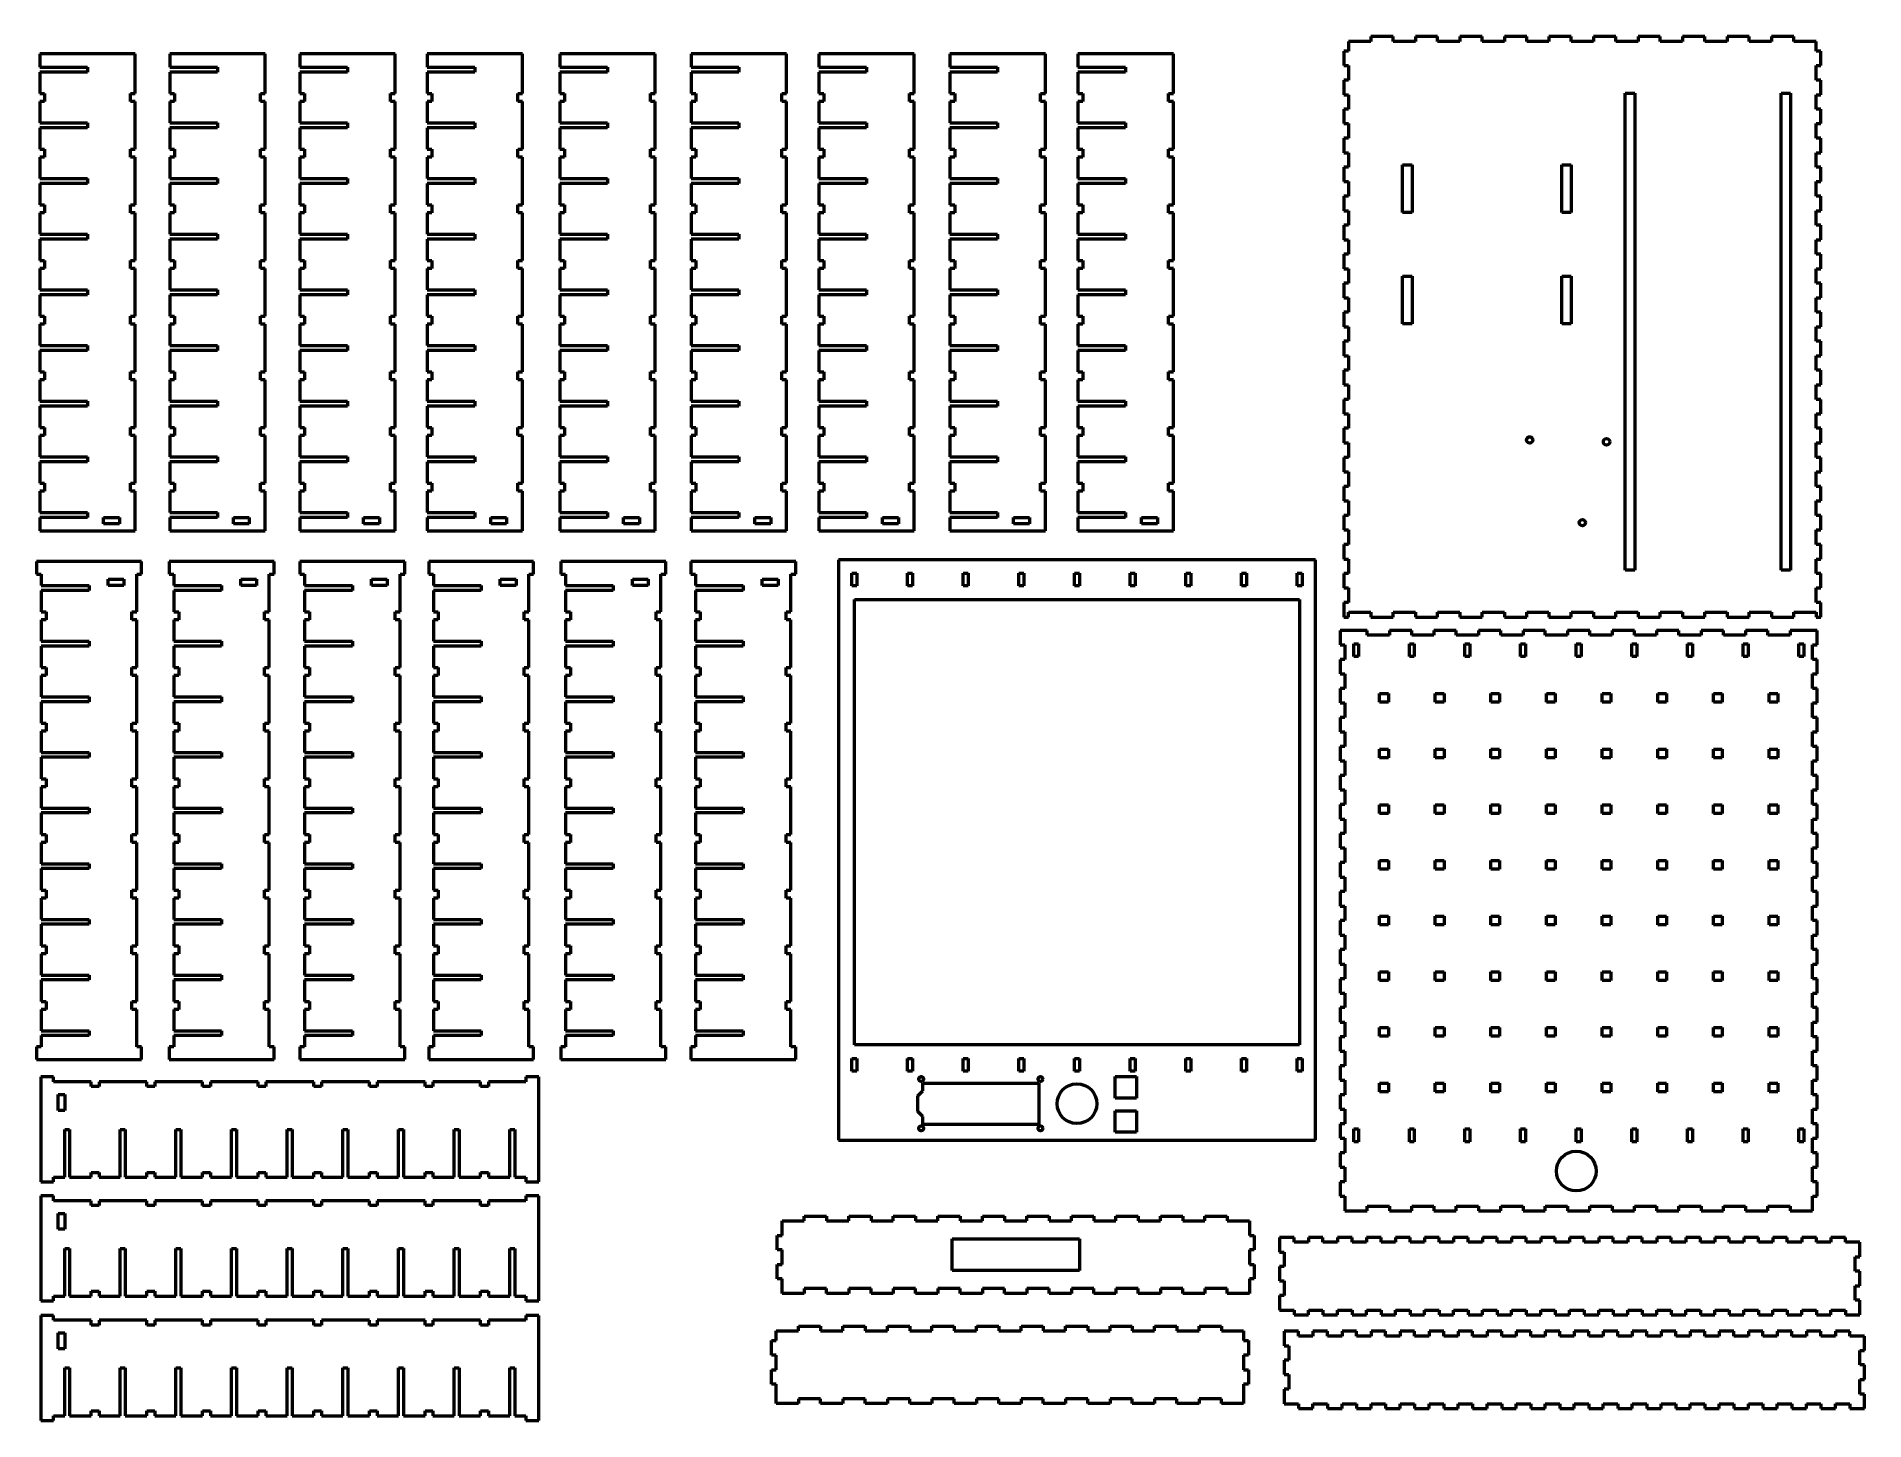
# Model space of a CAD drawing. Header units: millimetres. Extents: x 32 to 1182, y 13 to 883.
import ezdxf

# ---------------------------------------------------------------- set-up
doc = ezdxf.new("R2010")
doc.units = ezdxf.units.MM
doc.layers.add('Visible (ANSI)', color=7, linetype='Continuous', lineweight=50)

msp = doc.modelspace()

# ---------------------------------------------------------------- linework, layer by layer
at = {"layer": 'Visible (ANSI)'}
for p, q in [((854.2, 874.2), (854.2, 865.1)), ((857.2, 874.2), (854.2, 874.2)), ((857.2, 880.3), (857.2, 874.2)), ((871.2, 880.3), (857.2, 880.3)), ((871.2, 883.3), (871.2, 880.3)), ((885.2, 883.3), (871.2, 883.3)), ((885.2, 880.3), (885.2, 883.3)), ((899.2, 880.3), (885.2, 880.3)), ((899.2, 883.3), (899.2, 880.3)), ((913.2, 883.3), (899.2, 883.3)), ((913.2, 880.3), (913.2, 883.3)), ((927.2, 880.3), (913.2, 880.3)), ((927.2, 883.3), (927.2, 880.3)), ((941.2, 883.3), (927.2, 883.3)), ((941.2, 880.3), (941.2, 883.3)), ((955.2, 880.3), (941.2, 880.3)), ((955.2, 883.3), (955.2, 880.3)), ((969.2, 883.3), (955.2, 883.3)), ((969.2, 880.3), (969.2, 883.3)), ((983.2, 880.3), (969.2, 880.3)), ((983.2, 883.3), (983.2, 880.3)), ((997.2, 883.3), (983.2, 883.3)), ((997.2, 880.3), (997.2, 883.3)), ((1011.2, 880.3), (997.2, 880.3)), ((1011.2, 883.3), (1011.2, 880.3)), ((1025.2, 883.3), (1011.2, 883.3)), ((1025.2, 880.3), (1025.2, 883.3)), ((1039.2, 880.3), (1025.2, 880.3)), ((1039.2, 883.3), (1039.2, 880.3)), ((1053.2, 883.3), (1039.2, 883.3)), ((1053.2, 880.3), (1053.2, 883.3)), ((1067.2, 880.3), (1053.2, 880.3)), ((1067.2, 883.3), (1067.2, 880.3)), ((1081.2, 883.3), (1067.2, 883.3)), ((1081.2, 880.3), (1081.2, 883.3)), ((1095.2, 880.3), (1081.2, 880.3)), ((1095.2, 883.3), (1095.2, 880.3)), ((1109.2, 883.3), (1095.2, 883.3)), ((1109.2, 880.3), (1109.2, 883.3)), ((1123.2, 880.3), (1109.2, 880.3)), ((1123.2, 883.3), (1123.2, 880.3)), ((1137.2, 883.3), (1123.2, 883.3)), ((1137.2, 880.3), (1137.2, 883.3)), ((1151.2, 880.3), (1137.2, 880.3)), ((1151.2, 874.2), (1151.2, 880.3)), ((1154.2, 874.2), (1151.2, 874.2)), ((1154.2, 865.1), (1154.2, 874.2)), ((94.2, 872.5), (34.2, 872.5)), ((34.2, 872.5), (34.2, 864)), ((34.2, 864), (64.2, 864)), ((64.2, 864), (64.2, 860.9)), ((94.2, 847.5), (94.2, 872.5)), ((175.9, 872.5), (115.9, 872.5)), ((115.9, 872.5), (115.9, 864)), ((115.9, 864), (145.9, 864)), ((145.9, 864), (145.9, 860.9)), ((175.9, 847.5), (175.9, 872.5)), ((257.7, 872.5), (197.7, 872.5)), ((197.7, 872.5), (197.7, 864)), ((197.7, 864), (227.7, 864)), ((227.7, 864), (227.7, 860.9)), ((257.7, 847.5), (257.7, 872.5)), ((337.7, 872.5), (277.7, 872.5)), ((277.7, 872.5), (277.7, 864)), ((277.7, 864), (307.7, 864)), ((307.7, 864), (307.7, 860.9)), ((337.7, 847.5), (337.7, 872.5)), ((421.2, 872.5), (361.2, 872.5)), ((361.2, 872.5), (361.2, 864)), ((361.2, 864), (391.2, 864)), ((391.2, 864), (391.2, 860.9)), ((421.2, 847.5), (421.2, 872.5)), ((503.8, 872.5), (443.8, 872.5)), ((443.8, 872.5), (443.8, 864)), ((443.8, 864), (473.8, 864)), ((473.8, 864), (473.8, 860.9)), ((503.8, 847.5), (503.8, 872.5)), ((584.1, 872.5), (524.1, 872.5)), ((524.1, 872.5), (524.1, 864)), ((524.1, 864), (554.1, 864)), ((554.1, 864), (554.1, 860.9)), ((584.1, 847.5), (584.1, 872.5)), ((666.5, 872.5), (606.5, 872.5)), ((606.5, 872.5), (606.5, 864)), ((606.5, 864), (636.5, 864)), ((636.5, 864), (636.5, 860.9)), ((666.5, 847.5), (666.5, 872.5)), ((747, 872.5), (687, 872.5)), ((687, 872.5), (687, 864)), ((687, 864), (717, 864)), ((717, 864), (717, 860.9)), ((747, 847.5), (747, 872.5)), ((854.2, 865.1), (857.2, 865.1)), ((857.2, 865.1), (857.2, 856)), ((1151.2, 865.1), (1154.2, 865.1)), ((1151.2, 856), (1151.2, 865.1)), ((34.2, 860.9), (34.2, 847.5)), ((64.2, 860.9), (34.2, 860.9)), ((115.9, 860.9), (115.9, 847.5)), ((145.9, 860.9), (115.9, 860.9)), ((197.7, 860.9), (197.7, 847.5)), ((227.7, 860.9), (197.7, 860.9)), ((277.7, 860.9), (277.7, 847.5)), ((307.7, 860.9), (277.7, 860.9)), ((361.2, 860.9), (361.2, 847.5)), ((391.2, 860.9), (361.2, 860.9)), ((443.8, 860.9), (443.8, 847.5)), ((473.8, 860.9), (443.8, 860.9)), ((524.1, 860.9), (524.1, 847.5)), ((554.1, 860.9), (524.1, 860.9)), ((606.5, 860.9), (606.5, 847.5)), ((636.5, 860.9), (606.5, 860.9)), ((687, 860.9), (687, 847.5)), ((717, 860.9), (687, 860.9)), ((854.2, 856), (854.2, 846.8)), ((857.2, 856), (854.2, 856)), ((1154.2, 856), (1151.2, 856)), ((1154.2, 846.8), (1154.2, 856)), ((34.2, 847.5), (37.2, 847.5)), ((34.2, 842.5), (34.2, 829)), ((37.2, 842.5), (34.2, 842.5)), ((37.2, 847.5), (37.2, 842.5)), ((91.2, 847.5), (94.2, 847.5)), ((91.2, 842.5), (91.2, 847.5)), ((94.2, 842.5), (91.2, 842.5)), ((94.2, 812.5), (94.2, 842.5)), ((115.9, 847.5), (118.9, 847.5)), ((115.9, 842.5), (115.9, 829)), ((118.9, 842.5), (115.9, 842.5)), ((118.9, 847.5), (118.9, 842.5)), ((172.9, 847.5), (175.9, 847.5)), ((172.9, 842.5), (172.9, 847.5)), ((175.9, 842.5), (172.9, 842.5)), ((175.9, 812.5), (175.9, 842.5)), ((197.7, 847.5), (200.7, 847.5)), ((197.7, 842.5), (197.7, 829)), ((200.7, 842.5), (197.7, 842.5)), ((200.7, 847.5), (200.7, 842.5)), ((254.7, 847.5), (257.7, 847.5)), ((254.7, 842.5), (254.7, 847.5)), ((257.7, 842.5), (254.7, 842.5)), ((257.7, 812.5), (257.7, 842.5)), ((277.7, 847.5), (280.7, 847.5)), ((277.7, 842.5), (277.7, 829)), ((280.7, 842.5), (277.7, 842.5)), ((280.7, 847.5), (280.7, 842.5)), ((334.7, 847.5), (337.7, 847.5)), ((334.7, 842.5), (334.7, 847.5)), ((337.7, 842.5), (334.7, 842.5)), ((337.7, 812.5), (337.7, 842.5)), ((361.2, 847.5), (364.2, 847.5)), ((361.2, 842.5), (361.2, 829)), ((364.2, 842.5), (361.2, 842.5)), ((364.2, 847.5), (364.2, 842.5)), ((418.2, 847.5), (421.2, 847.5)), ((418.2, 842.5), (418.2, 847.5)), ((421.2, 842.5), (418.2, 842.5)), ((421.2, 812.5), (421.2, 842.5)), ((443.8, 847.5), (446.8, 847.5)), ((443.8, 842.5), (443.8, 829)), ((446.8, 842.5), (443.8, 842.5)), ((446.8, 847.5), (446.8, 842.5)), ((500.8, 847.5), (503.8, 847.5)), ((500.8, 842.5), (500.8, 847.5)), ((503.8, 842.5), (500.8, 842.5)), ((503.8, 812.5), (503.8, 842.5)), ((524.1, 847.5), (527.1, 847.5)), ((524.1, 842.5), (524.1, 829)), ((527.1, 842.5), (524.1, 842.5)), ((527.1, 847.5), (527.1, 842.5)), ((581.1, 847.5), (584.1, 847.5)), ((581.1, 842.5), (581.1, 847.5)), ((584.1, 842.5), (581.1, 842.5)), ((584.1, 812.5), (584.1, 842.5)), ((606.5, 847.5), (609.5, 847.5)), ((606.5, 842.5), (606.5, 829)), ((609.5, 842.5), (606.5, 842.5)), ((609.5, 847.5), (609.5, 842.5)), ((663.5, 847.5), (666.5, 847.5)), ((663.5, 842.5), (663.5, 847.5)), ((666.5, 842.5), (663.5, 842.5)), ((666.5, 812.5), (666.5, 842.5)), ((687, 847.5), (690, 847.5)), ((687, 842.5), (687, 829)), ((690, 842.5), (687, 842.5)), ((690, 847.5), (690, 842.5)), ((744, 847.5), (747, 847.5)), ((744, 842.5), (744, 847.5)), ((747, 842.5), (744, 842.5)), ((747, 812.5), (747, 842.5)), ((854.2, 846.8), (857.2, 846.8)), ((857.2, 846.8), (857.2, 837.7)), ((1031.2, 847.7), (1037.2, 847.7)), ((1031.2, 547.7), (1031.2, 847.7)), ((1037.2, 847.7), (1037.2, 547.7)), ((1129.2, 847.7), (1135.2, 847.7)), ((1129.2, 547.7), (1129.2, 847.7)), ((1135.2, 847.7), (1135.2, 547.7)), ((1151.2, 846.8), (1154.2, 846.8)), ((1151.2, 837.7), (1151.2, 846.8)), ((34.2, 829), (64.2, 829)), ((64.2, 829), (64.2, 825.9)), ((115.9, 829), (145.9, 829)), ((145.9, 829), (145.9, 825.9)), ((197.7, 829), (227.7, 829)), ((227.7, 829), (227.7, 825.9)), ((277.7, 829), (307.7, 829)), ((307.7, 829), (307.7, 825.9)), ((361.2, 829), (391.2, 829)), ((391.2, 829), (391.2, 825.9)), ((443.8, 829), (473.8, 829)), ((473.8, 829), (473.8, 825.9)), ((524.1, 829), (554.1, 829)), ((554.1, 829), (554.1, 825.9)), ((606.5, 829), (636.5, 829)), ((636.5, 829), (636.5, 825.9)), ((687, 829), (717, 829)), ((717, 829), (717, 825.9)), ((854.2, 837.7), (854.2, 828.6)), ((857.2, 837.7), (854.2, 837.7)), ((854.2, 828.6), (857.2, 828.6)), ((857.2, 828.6), (857.2, 819.5)), ((1154.2, 837.7), (1151.2, 837.7)), ((1151.2, 828.6), (1154.2, 828.6)), ((1151.2, 819.5), (1151.2, 828.6)), ((1154.2, 828.6), (1154.2, 837.7)), ((34.2, 825.9), (34.2, 812.5)), ((64.2, 825.9), (34.2, 825.9)), ((115.9, 825.9), (115.9, 812.5)), ((145.9, 825.9), (115.9, 825.9)), ((197.7, 825.9), (197.7, 812.5)), ((227.7, 825.9), (197.7, 825.9)), ((277.7, 825.9), (277.7, 812.5)), ((307.7, 825.9), (277.7, 825.9)), ((361.2, 825.9), (361.2, 812.5)), ((391.2, 825.9), (361.2, 825.9)), ((443.8, 825.9), (443.8, 812.5)), ((473.8, 825.9), (443.8, 825.9)), ((524.1, 825.9), (524.1, 812.5)), ((554.1, 825.9), (524.1, 825.9)), ((606.5, 825.9), (606.5, 812.5)), ((636.5, 825.9), (606.5, 825.9)), ((687, 825.9), (687, 812.5)), ((717, 825.9), (687, 825.9)), ((854.2, 819.5), (854.2, 810.3)), ((857.2, 819.5), (854.2, 819.5)), ((1154.2, 819.5), (1151.2, 819.5)), ((1154.2, 810.3), (1154.2, 819.5)), ((34.2, 812.5), (37.2, 812.5)), ((34.2, 807.5), (34.2, 794)), ((37.2, 807.5), (34.2, 807.5)), ((37.2, 812.5), (37.2, 807.5)), ((91.2, 812.5), (94.2, 812.5)), ((91.2, 807.5), (91.2, 812.5)), ((94.2, 807.5), (91.2, 807.5)), ((94.2, 777.5), (94.2, 807.5)), ((115.9, 812.5), (118.9, 812.5)), ((115.9, 807.5), (115.9, 794)), ((118.9, 807.5), (115.9, 807.5)), ((118.9, 812.5), (118.9, 807.5)), ((172.9, 812.5), (175.9, 812.5)), ((172.9, 807.5), (172.9, 812.5)), ((175.9, 807.5), (172.9, 807.5)), ((175.9, 777.5), (175.9, 807.5)), ((197.7, 812.5), (200.7, 812.5)), ((197.7, 807.5), (197.7, 794)), ((200.7, 807.5), (197.7, 807.5)), ((200.7, 812.5), (200.7, 807.5)), ((254.7, 812.5), (257.7, 812.5)), ((254.7, 807.5), (254.7, 812.5)), ((257.7, 807.5), (254.7, 807.5)), ((257.7, 777.5), (257.7, 807.5)), ((277.7, 812.5), (280.7, 812.5)), ((277.7, 807.5), (277.7, 794)), ((280.7, 807.5), (277.7, 807.5)), ((280.7, 812.5), (280.7, 807.5)), ((334.7, 812.5), (337.7, 812.5)), ((334.7, 807.5), (334.7, 812.5)), ((337.7, 807.5), (334.7, 807.5)), ((337.7, 777.5), (337.7, 807.5)), ((361.2, 812.5), (364.2, 812.5)), ((361.2, 807.5), (361.2, 794)), ((364.2, 807.5), (361.2, 807.5)), ((364.2, 812.5), (364.2, 807.5)), ((418.2, 812.5), (421.2, 812.5)), ((418.2, 807.5), (418.2, 812.5)), ((421.2, 807.5), (418.2, 807.5)), ((421.2, 777.5), (421.2, 807.5)), ((443.8, 812.5), (446.8, 812.5)), ((443.8, 807.5), (443.8, 794)), ((446.8, 807.5), (443.8, 807.5)), ((446.8, 812.5), (446.8, 807.5)), ((500.8, 812.5), (503.8, 812.5)), ((500.8, 807.5), (500.8, 812.5)), ((503.8, 807.5), (500.8, 807.5)), ((503.8, 777.5), (503.8, 807.5)), ((524.1, 812.5), (527.1, 812.5)), ((524.1, 807.5), (524.1, 794)), ((527.1, 807.5), (524.1, 807.5)), ((527.1, 812.5), (527.1, 807.5)), ((581.1, 812.5), (584.1, 812.5)), ((581.1, 807.5), (581.1, 812.5)), ((584.1, 807.5), (581.1, 807.5)), ((584.1, 777.5), (584.1, 807.5)), ((606.5, 812.5), (609.5, 812.5)), ((606.5, 807.5), (606.5, 794)), ((609.5, 807.5), (606.5, 807.5)), ((609.5, 812.5), (609.5, 807.5)), ((663.5, 812.5), (666.5, 812.5)), ((663.5, 807.5), (663.5, 812.5)), ((666.5, 807.5), (663.5, 807.5)), ((666.5, 777.5), (666.5, 807.5)), ((687, 812.5), (690, 812.5)), ((687, 807.5), (687, 794)), ((690, 807.5), (687, 807.5)), ((690, 812.5), (690, 807.5)), ((744, 812.5), (747, 812.5)), ((744, 807.5), (744, 812.5)), ((747, 807.5), (744, 807.5)), ((747, 777.5), (747, 807.5)), ((854.2, 810.3), (857.2, 810.3)), ((857.2, 810.3), (857.2, 801.2)), ((1151.2, 810.3), (1154.2, 810.3)), ((1151.2, 801.2), (1151.2, 810.3)), ((34.2, 794), (64.2, 794)), ((64.2, 794), (64.2, 790.9)), ((115.9, 794), (145.9, 794)), ((145.9, 794), (145.9, 790.9)), ((197.7, 794), (227.7, 794)), ((227.7, 794), (227.7, 790.9)), ((277.7, 794), (307.7, 794)), ((307.7, 794), (307.7, 790.9)), ((361.2, 794), (391.2, 794)), ((391.2, 794), (391.2, 790.9)), ((443.8, 794), (473.8, 794)), ((473.8, 794), (473.8, 790.9)), ((524.1, 794), (554.1, 794)), ((554.1, 794), (554.1, 790.9)), ((606.5, 794), (636.5, 794)), ((636.5, 794), (636.5, 790.9)), ((687, 794), (717, 794)), ((717, 794), (717, 790.9)), ((854.2, 801.2), (854.2, 792.1)), ((857.2, 801.2), (854.2, 801.2)), ((891.2, 802.7), (897.2, 802.7)), ((891.2, 772.7), (891.2, 802.7)), ((897.2, 802.7), (897.2, 772.7)), ((991.2, 802.7), (997.2, 802.7)), ((991.2, 772.7), (991.2, 802.7)), ((997.2, 802.7), (997.2, 772.7)), ((1154.2, 801.2), (1151.2, 801.2)), ((1154.2, 792.1), (1154.2, 801.2)), ((34.2, 790.9), (34.2, 777.5)), ((64.2, 790.9), (34.2, 790.9)), ((115.9, 790.9), (115.9, 777.5)), ((145.9, 790.9), (115.9, 790.9)), ((197.7, 790.9), (197.7, 777.5)), ((227.7, 790.9), (197.7, 790.9)), ((277.7, 790.9), (277.7, 777.5)), ((307.7, 790.9), (277.7, 790.9)), ((361.2, 790.9), (361.2, 777.5)), ((391.2, 790.9), (361.2, 790.9)), ((443.8, 790.9), (443.8, 777.5)), ((473.8, 790.9), (443.8, 790.9)), ((524.1, 790.9), (524.1, 777.5)), ((554.1, 790.9), (524.1, 790.9)), ((606.5, 790.9), (606.5, 777.5)), ((636.5, 790.9), (606.5, 790.9)), ((687, 790.9), (687, 777.5)), ((717, 790.9), (687, 790.9)), ((854.2, 792.1), (857.2, 792.1)), ((854.2, 783), (854.2, 773.8)), ((857.2, 783), (854.2, 783)), ((857.2, 792.1), (857.2, 783)), ((1151.2, 792.1), (1154.2, 792.1)), ((1151.2, 783), (1151.2, 792.1)), ((1154.2, 783), (1151.2, 783)), ((1154.2, 773.8), (1154.2, 783)), ((34.2, 777.5), (37.2, 777.5)), ((34.2, 772.5), (34.2, 759)), ((37.2, 772.5), (34.2, 772.5)), ((37.2, 777.5), (37.2, 772.5)), ((91.2, 777.5), (94.2, 777.5)), ((91.2, 772.5), (91.2, 777.5)), ((94.2, 772.5), (91.2, 772.5)), ((94.2, 742.5), (94.2, 772.5)), ((115.9, 777.5), (118.9, 777.5)), ((115.9, 772.5), (115.9, 759)), ((118.9, 772.5), (115.9, 772.5)), ((118.9, 777.5), (118.9, 772.5)), ((172.9, 777.5), (175.9, 777.5)), ((172.9, 772.5), (172.9, 777.5)), ((175.9, 772.5), (172.9, 772.5)), ((175.9, 742.5), (175.9, 772.5)), ((197.7, 777.5), (200.7, 777.5)), ((197.7, 772.5), (197.7, 759)), ((200.7, 772.5), (197.7, 772.5)), ((200.7, 777.5), (200.7, 772.5)), ((254.7, 777.5), (257.7, 777.5)), ((254.7, 772.5), (254.7, 777.5)), ((257.7, 772.5), (254.7, 772.5)), ((257.7, 742.5), (257.7, 772.5)), ((277.7, 777.5), (280.7, 777.5)), ((277.7, 772.5), (277.7, 759)), ((280.7, 772.5), (277.7, 772.5)), ((280.7, 777.5), (280.7, 772.5)), ((334.7, 777.5), (337.7, 777.5)), ((334.7, 772.5), (334.7, 777.5)), ((337.7, 772.5), (334.7, 772.5)), ((337.7, 742.5), (337.7, 772.5)), ((361.2, 777.5), (364.2, 777.5)), ((361.2, 772.5), (361.2, 759)), ((364.2, 772.5), (361.2, 772.5)), ((364.2, 777.5), (364.2, 772.5)), ((418.2, 777.5), (421.2, 777.5)), ((418.2, 772.5), (418.2, 777.5)), ((421.2, 772.5), (418.2, 772.5)), ((421.2, 742.5), (421.2, 772.5)), ((443.8, 777.5), (446.8, 777.5)), ((443.8, 772.5), (443.8, 759)), ((446.8, 772.5), (443.8, 772.5)), ((446.8, 777.5), (446.8, 772.5)), ((500.8, 777.5), (503.8, 777.5)), ((500.8, 772.5), (500.8, 777.5)), ((503.8, 772.5), (500.8, 772.5)), ((503.8, 742.5), (503.8, 772.5)), ((524.1, 777.5), (527.1, 777.5)), ((524.1, 772.5), (524.1, 759)), ((527.1, 772.5), (524.1, 772.5)), ((527.1, 777.5), (527.1, 772.5)), ((581.1, 777.5), (584.1, 777.5)), ((581.1, 772.5), (581.1, 777.5)), ((584.1, 772.5), (581.1, 772.5)), ((584.1, 742.5), (584.1, 772.5)), ((606.5, 777.5), (609.5, 777.5)), ((606.5, 772.5), (606.5, 759)), ((609.5, 772.5), (606.5, 772.5)), ((609.5, 777.5), (609.5, 772.5)), ((663.5, 777.5), (666.5, 777.5)), ((663.5, 772.5), (663.5, 777.5)), ((666.5, 772.5), (663.5, 772.5)), ((666.5, 742.5), (666.5, 772.5)), ((687, 777.5), (690, 777.5)), ((687, 772.5), (687, 759)), ((690, 772.5), (687, 772.5)), ((690, 777.5), (690, 772.5)), ((744, 777.5), (747, 777.5)), ((744, 772.5), (744, 777.5)), ((747, 772.5), (744, 772.5)), ((747, 742.5), (747, 772.5)), ((854.2, 773.8), (857.2, 773.8)), ((857.2, 773.8), (857.2, 764.7)), ((897.2, 772.7), (891.2, 772.7)), ((997.2, 772.7), (991.2, 772.7)), ((1151.2, 773.8), (1154.2, 773.8)), ((1151.2, 764.7), (1151.2, 773.8)), ((34.2, 759), (64.2, 759)), ((64.2, 759), (64.2, 755.9)), ((115.9, 759), (145.9, 759)), ((145.9, 759), (145.9, 755.9)), ((197.7, 759), (227.7, 759)), ((227.7, 759), (227.7, 755.9)), ((277.7, 759), (307.7, 759)), ((307.7, 759), (307.7, 755.9)), ((361.2, 759), (391.2, 759)), ((391.2, 759), (391.2, 755.9)), ((443.8, 759), (473.8, 759)), ((473.8, 759), (473.8, 755.9)), ((524.1, 759), (554.1, 759)), ((554.1, 759), (554.1, 755.9)), ((606.5, 759), (636.5, 759)), ((636.5, 759), (636.5, 755.9)), ((687, 759), (717, 759)), ((717, 759), (717, 755.9)), ((854.2, 764.7), (854.2, 755.6)), ((857.2, 764.7), (854.2, 764.7)), ((1154.2, 764.7), (1151.2, 764.7)), ((1154.2, 755.6), (1154.2, 764.7)), ((34.2, 755.9), (34.2, 742.5)), ((64.2, 755.9), (34.2, 755.9)), ((115.9, 755.9), (115.9, 742.5)), ((145.9, 755.9), (115.9, 755.9)), ((197.7, 755.9), (197.7, 742.5)), ((227.7, 755.9), (197.7, 755.9)), ((277.7, 755.9), (277.7, 742.5)), ((307.7, 755.9), (277.7, 755.9)), ((361.2, 755.9), (361.2, 742.5)), ((391.2, 755.9), (361.2, 755.9)), ((443.8, 755.9), (443.8, 742.5)), ((473.8, 755.9), (443.8, 755.9)), ((524.1, 755.9), (524.1, 742.5)), ((554.1, 755.9), (524.1, 755.9)), ((606.5, 755.9), (606.5, 742.5)), ((636.5, 755.9), (606.5, 755.9)), ((687, 755.9), (687, 742.5)), ((717, 755.9), (687, 755.9)), ((854.2, 755.6), (857.2, 755.6)), ((857.2, 755.6), (857.2, 746.5)), ((1151.2, 755.6), (1154.2, 755.6)), ((1151.2, 746.5), (1151.2, 755.6)), ((34.2, 742.5), (37.2, 742.5)), ((34.2, 737.5), (34.2, 724)), ((37.2, 737.5), (34.2, 737.5)), ((37.2, 742.5), (37.2, 737.5)), ((91.2, 742.5), (94.2, 742.5)), ((91.2, 737.5), (91.2, 742.5)), ((94.2, 737.5), (91.2, 737.5)), ((94.2, 707.5), (94.2, 737.5)), ((115.9, 742.5), (118.9, 742.5)), ((115.9, 737.5), (115.9, 724)), ((118.9, 737.5), (115.9, 737.5)), ((118.9, 742.5), (118.9, 737.5)), ((172.9, 742.5), (175.9, 742.5)), ((172.9, 737.5), (172.9, 742.5)), ((175.9, 737.5), (172.9, 737.5)), ((175.9, 707.5), (175.9, 737.5)), ((197.7, 742.5), (200.7, 742.5)), ((197.7, 737.5), (197.7, 724)), ((200.7, 737.5), (197.7, 737.5)), ((200.7, 742.5), (200.7, 737.5)), ((254.7, 742.5), (257.7, 742.5)), ((254.7, 737.5), (254.7, 742.5)), ((257.7, 737.5), (254.7, 737.5)), ((257.7, 707.5), (257.7, 737.5)), ((277.7, 742.5), (280.7, 742.5)), ((277.7, 737.5), (277.7, 724)), ((280.7, 737.5), (277.7, 737.5)), ((280.7, 742.5), (280.7, 737.5)), ((334.7, 742.5), (337.7, 742.5)), ((334.7, 737.5), (334.7, 742.5)), ((337.7, 737.5), (334.7, 737.5)), ((337.7, 707.5), (337.7, 737.5)), ((361.2, 742.5), (364.2, 742.5)), ((361.2, 737.5), (361.2, 724)), ((364.2, 737.5), (361.2, 737.5)), ((364.2, 742.5), (364.2, 737.5)), ((418.2, 742.5), (421.2, 742.5)), ((418.2, 737.5), (418.2, 742.5)), ((421.2, 737.5), (418.2, 737.5)), ((421.2, 707.5), (421.2, 737.5)), ((443.8, 742.5), (446.8, 742.5)), ((443.8, 737.5), (443.8, 724)), ((446.8, 737.5), (443.8, 737.5)), ((446.8, 742.5), (446.8, 737.5)), ((500.8, 742.5), (503.8, 742.5)), ((500.8, 737.5), (500.8, 742.5)), ((503.8, 737.5), (500.8, 737.5)), ((503.8, 707.5), (503.8, 737.5)), ((524.1, 742.5), (527.1, 742.5)), ((524.1, 737.5), (524.1, 724)), ((527.1, 737.5), (524.1, 737.5)), ((527.1, 742.5), (527.1, 737.5)), ((581.1, 742.5), (584.1, 742.5)), ((581.1, 737.5), (581.1, 742.5)), ((584.1, 737.5), (581.1, 737.5)), ((584.1, 707.5), (584.1, 737.5)), ((606.5, 742.5), (609.5, 742.5)), ((606.5, 737.5), (606.5, 724)), ((609.5, 737.5), (606.5, 737.5)), ((609.5, 742.5), (609.5, 737.5)), ((663.5, 742.5), (666.5, 742.5)), ((663.5, 737.5), (663.5, 742.5)), ((666.5, 737.5), (663.5, 737.5)), ((666.5, 707.5), (666.5, 737.5)), ((687, 742.5), (690, 742.5)), ((687, 737.5), (687, 724)), ((690, 737.5), (687, 737.5)), ((690, 742.5), (690, 737.5)), ((744, 742.5), (747, 742.5)), ((744, 737.5), (744, 742.5)), ((747, 737.5), (744, 737.5)), ((747, 707.5), (747, 737.5)), ((854.2, 746.5), (854.2, 737.3)), ((857.2, 746.5), (854.2, 746.5)), ((854.2, 737.3), (857.2, 737.3)), ((857.2, 737.3), (857.2, 728.2)), ((1154.2, 746.5), (1151.2, 746.5)), ((1151.2, 737.3), (1154.2, 737.3)), ((1151.2, 728.2), (1151.2, 737.3)), ((1154.2, 737.3), (1154.2, 746.5)), ((854.2, 728.2), (854.2, 719.1)), ((857.2, 728.2), (854.2, 728.2)), ((891.2, 732.7), (897.2, 732.7)), ((891.2, 702.7), (891.2, 732.7)), ((897.2, 732.7), (897.2, 702.7)), ((991.2, 732.7), (997.2, 732.7)), ((991.2, 702.7), (991.2, 732.7)), ((997.2, 732.7), (997.2, 702.7)), ((1154.2, 728.2), (1151.2, 728.2)), ((1154.2, 719.1), (1154.2, 728.2)), ((34.2, 724), (64.2, 724)), ((34.2, 720.9), (34.2, 707.5)), ((64.2, 720.9), (34.2, 720.9)), ((64.2, 724), (64.2, 720.9)), ((115.9, 724), (145.9, 724)), ((115.9, 720.9), (115.9, 707.5)), ((145.9, 720.9), (115.9, 720.9)), ((145.9, 724), (145.9, 720.9)), ((197.7, 724), (227.7, 724)), ((197.7, 720.9), (197.7, 707.5)), ((227.7, 720.9), (197.7, 720.9)), ((227.7, 724), (227.7, 720.9)), ((277.7, 724), (307.7, 724)), ((277.7, 720.9), (277.7, 707.5)), ((307.7, 720.9), (277.7, 720.9)), ((307.7, 724), (307.7, 720.9)), ((361.2, 724), (391.2, 724)), ((361.2, 720.9), (361.2, 707.5)), ((391.2, 720.9), (361.2, 720.9)), ((391.2, 724), (391.2, 720.9)), ((443.8, 724), (473.8, 724)), ((443.8, 720.9), (443.8, 707.5)), ((473.8, 720.9), (443.8, 720.9)), ((473.8, 724), (473.8, 720.9)), ((524.1, 724), (554.1, 724)), ((524.1, 720.9), (524.1, 707.5)), ((554.1, 720.9), (524.1, 720.9)), ((554.1, 724), (554.1, 720.9)), ((606.5, 724), (636.5, 724)), ((606.5, 720.9), (606.5, 707.5)), ((636.5, 720.9), (606.5, 720.9)), ((636.5, 724), (636.5, 720.9)), ((687, 724), (717, 724)), ((687, 720.9), (687, 707.5)), ((717, 720.9), (687, 720.9)), ((717, 724), (717, 720.9)), ((854.2, 719.1), (857.2, 719.1)), ((857.2, 719.1), (857.2, 710)), ((1151.2, 719.1), (1154.2, 719.1)), ((1151.2, 710), (1151.2, 719.1)), ((34.2, 707.5), (37.2, 707.5)), ((34.2, 702.5), (34.2, 689)), ((37.2, 702.5), (34.2, 702.5)), ((37.2, 707.5), (37.2, 702.5)), ((91.2, 707.5), (94.2, 707.5)), ((91.2, 702.5), (91.2, 707.5)), ((94.2, 702.5), (91.2, 702.5)), ((94.2, 672.5), (94.2, 702.5)), ((115.9, 707.5), (118.9, 707.5)), ((115.9, 702.5), (115.9, 689)), ((118.9, 702.5), (115.9, 702.5)), ((118.9, 707.5), (118.9, 702.5)), ((172.9, 707.5), (175.9, 707.5)), ((172.9, 702.5), (172.9, 707.5)), ((175.9, 702.5), (172.9, 702.5)), ((175.9, 672.5), (175.9, 702.5)), ((197.7, 707.5), (200.7, 707.5)), ((197.7, 702.5), (197.7, 689)), ((200.7, 702.5), (197.7, 702.5)), ((200.7, 707.5), (200.7, 702.5)), ((254.7, 707.5), (257.7, 707.5)), ((254.7, 702.5), (254.7, 707.5)), ((257.7, 702.5), (254.7, 702.5)), ((257.7, 672.5), (257.7, 702.5)), ((277.7, 707.5), (280.7, 707.5)), ((277.7, 702.5), (277.7, 689)), ((280.7, 702.5), (277.7, 702.5)), ((280.7, 707.5), (280.7, 702.5)), ((334.7, 707.5), (337.7, 707.5)), ((334.7, 702.5), (334.7, 707.5)), ((337.7, 702.5), (334.7, 702.5)), ((337.7, 672.5), (337.7, 702.5)), ((361.2, 707.5), (364.2, 707.5)), ((361.2, 702.5), (361.2, 689)), ((364.2, 702.5), (361.2, 702.5)), ((364.2, 707.5), (364.2, 702.5)), ((418.2, 707.5), (421.2, 707.5)), ((418.2, 702.5), (418.2, 707.5)), ((421.2, 702.5), (418.2, 702.5)), ((421.2, 672.5), (421.2, 702.5)), ((443.8, 707.5), (446.8, 707.5)), ((443.8, 702.5), (443.8, 689)), ((446.8, 702.5), (443.8, 702.5)), ((446.8, 707.5), (446.8, 702.5)), ((500.8, 707.5), (503.8, 707.5)), ((500.8, 702.5), (500.8, 707.5)), ((503.8, 702.5), (500.8, 702.5)), ((503.8, 672.5), (503.8, 702.5)), ((524.1, 707.5), (527.1, 707.5)), ((524.1, 702.5), (524.1, 689)), ((527.1, 702.5), (524.1, 702.5)), ((527.1, 707.5), (527.1, 702.5)), ((581.1, 707.5), (584.1, 707.5)), ((581.1, 702.5), (581.1, 707.5)), ((584.1, 702.5), (581.1, 702.5)), ((584.1, 672.5), (584.1, 702.5)), ((606.5, 707.5), (609.5, 707.5)), ((606.5, 702.5), (606.5, 689)), ((609.5, 702.5), (606.5, 702.5)), ((609.5, 707.5), (609.5, 702.5)), ((663.5, 707.5), (666.5, 707.5)), ((663.5, 702.5), (663.5, 707.5)), ((666.5, 702.5), (663.5, 702.5)), ((666.5, 672.5), (666.5, 702.5)), ((687, 707.5), (690, 707.5)), ((687, 702.5), (687, 689)), ((690, 702.5), (687, 702.5)), ((690, 707.5), (690, 702.5)), ((744, 707.5), (747, 707.5)), ((744, 702.5), (744, 707.5)), ((747, 702.5), (744, 702.5)), ((747, 672.5), (747, 702.5)), ((854.2, 710), (854.2, 700.8)), ((857.2, 710), (854.2, 710)), ((897.2, 702.7), (891.2, 702.7)), ((997.2, 702.7), (991.2, 702.7)), ((1154.2, 710), (1151.2, 710)), ((1154.2, 700.8), (1154.2, 710)), ((854.2, 700.8), (857.2, 700.8)), ((854.2, 691.7), (854.2, 682.6)), ((857.2, 691.7), (854.2, 691.7)), ((857.2, 700.8), (857.2, 691.7)), ((1151.2, 700.8), (1154.2, 700.8)), ((1151.2, 691.7), (1151.2, 700.8)), ((1154.2, 691.7), (1151.2, 691.7)), ((1154.2, 682.6), (1154.2, 691.7)), ((34.2, 689), (64.2, 689)), ((34.2, 685.9), (34.2, 672.5)), ((64.2, 685.9), (34.2, 685.9)), ((64.2, 689), (64.2, 685.9)), ((115.9, 689), (145.9, 689)), ((115.9, 685.9), (115.9, 672.5)), ((145.9, 685.9), (115.9, 685.9)), ((145.9, 689), (145.9, 685.9)), ((197.7, 689), (227.7, 689)), ((197.7, 685.9), (197.7, 672.5)), ((227.7, 685.9), (197.7, 685.9)), ((227.7, 689), (227.7, 685.9)), ((277.7, 689), (307.7, 689)), ((277.7, 685.9), (277.7, 672.5)), ((307.7, 685.9), (277.7, 685.9)), ((307.7, 689), (307.7, 685.9)), ((361.2, 689), (391.2, 689)), ((361.2, 685.9), (361.2, 672.5)), ((391.2, 685.9), (361.2, 685.9)), ((391.2, 689), (391.2, 685.9)), ((443.8, 689), (473.8, 689)), ((443.8, 685.9), (443.8, 672.5)), ((473.8, 685.9), (443.8, 685.9)), ((473.8, 689), (473.8, 685.9)), ((524.1, 689), (554.1, 689)), ((524.1, 685.9), (524.1, 672.5)), ((554.1, 685.9), (524.1, 685.9)), ((554.1, 689), (554.1, 685.9)), ((606.5, 689), (636.5, 689)), ((606.5, 685.9), (606.5, 672.5)), ((636.5, 685.9), (606.5, 685.9)), ((636.5, 689), (636.5, 685.9)), ((687, 689), (717, 689)), ((687, 685.9), (687, 672.5)), ((717, 685.9), (687, 685.9)), ((717, 689), (717, 685.9)), ((854.2, 682.6), (857.2, 682.6)), ((857.2, 682.6), (857.2, 673.5)), ((1151.2, 682.6), (1154.2, 682.6)), ((1151.2, 673.5), (1151.2, 682.6)), ((34.2, 672.5), (37.2, 672.5)), ((34.2, 667.5), (34.2, 654)), ((37.2, 667.5), (34.2, 667.5)), ((37.2, 672.5), (37.2, 667.5)), ((91.2, 672.5), (94.2, 672.5)), ((91.2, 667.5), (91.2, 672.5)), ((94.2, 667.5), (91.2, 667.5)), ((94.2, 637.5), (94.2, 667.5)), ((115.9, 672.5), (118.9, 672.5)), ((115.9, 667.5), (115.9, 654)), ((118.9, 667.5), (115.9, 667.5)), ((118.9, 672.5), (118.9, 667.5)), ((172.9, 672.5), (175.9, 672.5)), ((172.9, 667.5), (172.9, 672.5)), ((175.9, 667.5), (172.9, 667.5)), ((175.9, 637.5), (175.9, 667.5)), ((197.7, 672.5), (200.7, 672.5)), ((197.7, 667.5), (197.7, 654)), ((200.7, 667.5), (197.7, 667.5)), ((200.7, 672.5), (200.7, 667.5)), ((254.7, 672.5), (257.7, 672.5)), ((254.7, 667.5), (254.7, 672.5)), ((257.7, 667.5), (254.7, 667.5)), ((257.7, 637.5), (257.7, 667.5)), ((277.7, 672.5), (280.7, 672.5)), ((277.7, 667.5), (277.7, 654)), ((280.7, 667.5), (277.7, 667.5)), ((280.7, 672.5), (280.7, 667.5)), ((334.7, 672.5), (337.7, 672.5)), ((334.7, 667.5), (334.7, 672.5)), ((337.7, 667.5), (334.7, 667.5)), ((337.7, 637.5), (337.7, 667.5)), ((361.2, 672.5), (364.2, 672.5)), ((361.2, 667.5), (361.2, 654)), ((364.2, 667.5), (361.2, 667.5)), ((364.2, 672.5), (364.2, 667.5)), ((418.2, 672.5), (421.2, 672.5)), ((418.2, 667.5), (418.2, 672.5)), ((421.2, 667.5), (418.2, 667.5)), ((421.2, 637.5), (421.2, 667.5)), ((443.8, 672.5), (446.8, 672.5)), ((443.8, 667.5), (443.8, 654)), ((446.8, 667.5), (443.8, 667.5)), ((446.8, 672.5), (446.8, 667.5)), ((500.8, 672.5), (503.8, 672.5)), ((500.8, 667.5), (500.8, 672.5)), ((503.8, 667.5), (500.8, 667.5)), ((503.8, 637.5), (503.8, 667.5)), ((524.1, 672.5), (527.1, 672.5)), ((524.1, 667.5), (524.1, 654)), ((527.1, 667.5), (524.1, 667.5)), ((527.1, 672.5), (527.1, 667.5)), ((581.1, 672.5), (584.1, 672.5)), ((581.1, 667.5), (581.1, 672.5)), ((584.1, 667.5), (581.1, 667.5)), ((584.1, 637.5), (584.1, 667.5)), ((606.5, 672.5), (609.5, 672.5)), ((606.5, 667.5), (606.5, 654)), ((609.5, 667.5), (606.5, 667.5)), ((609.5, 672.5), (609.5, 667.5)), ((663.5, 672.5), (666.5, 672.5)), ((663.5, 667.5), (663.5, 672.5)), ((666.5, 667.5), (663.5, 667.5)), ((666.5, 637.5), (666.5, 667.5)), ((687, 672.5), (690, 672.5)), ((687, 667.5), (687, 654)), ((690, 667.5), (687, 667.5)), ((690, 672.5), (690, 667.5)), ((744, 672.5), (747, 672.5)), ((744, 667.5), (744, 672.5)), ((747, 667.5), (744, 667.5)), ((747, 637.5), (747, 667.5)), ((854.2, 673.5), (854.2, 664.3)), ((857.2, 673.5), (854.2, 673.5)), ((1154.2, 673.5), (1151.2, 673.5)), ((1154.2, 664.3), (1154.2, 673.5)), ((854.2, 664.3), (857.2, 664.3)), ((854.2, 655.2), (854.2, 646.1)), ((857.2, 655.2), (854.2, 655.2)), ((857.2, 664.3), (857.2, 655.2)), ((1151.2, 664.3), (1154.2, 664.3)), ((1151.2, 655.2), (1151.2, 664.3)), ((1154.2, 655.2), (1151.2, 655.2)), ((1154.2, 646.1), (1154.2, 655.2)), ((34.2, 654), (64.2, 654)), ((34.2, 650.9), (34.2, 637.5)), ((64.2, 650.9), (34.2, 650.9)), ((64.2, 654), (64.2, 650.9)), ((115.9, 654), (145.9, 654)), ((115.9, 650.9), (115.9, 637.5)), ((145.9, 650.9), (115.9, 650.9)), ((145.9, 654), (145.9, 650.9)), ((197.7, 654), (227.7, 654)), ((197.7, 650.9), (197.7, 637.5)), ((227.7, 650.9), (197.7, 650.9)), ((227.7, 654), (227.7, 650.9)), ((277.7, 654), (307.7, 654)), ((277.7, 650.9), (277.7, 637.5)), ((307.7, 650.9), (277.7, 650.9)), ((307.7, 654), (307.7, 650.9)), ((361.2, 654), (391.2, 654)), ((361.2, 650.9), (361.2, 637.5)), ((391.2, 650.9), (361.2, 650.9)), ((391.2, 654), (391.2, 650.9)), ((443.8, 654), (473.8, 654)), ((443.8, 650.9), (443.8, 637.5)), ((473.8, 650.9), (443.8, 650.9)), ((473.8, 654), (473.8, 650.9)), ((524.1, 654), (554.1, 654)), ((524.1, 650.9), (524.1, 637.5)), ((554.1, 650.9), (524.1, 650.9)), ((554.1, 654), (554.1, 650.9)), ((606.5, 654), (636.5, 654)), ((606.5, 650.9), (606.5, 637.5)), ((636.5, 650.9), (606.5, 650.9)), ((636.5, 654), (636.5, 650.9)), ((687, 654), (717, 654)), ((687, 650.9), (687, 637.5)), ((717, 650.9), (687, 650.9)), ((717, 654), (717, 650.9)), ((854.2, 646.1), (857.2, 646.1)), ((857.2, 646.1), (857.2, 637)), ((1151.2, 646.1), (1154.2, 646.1)), ((1151.2, 637), (1151.2, 646.1)), ((34.2, 637.5), (37.2, 637.5)), ((34.2, 632.5), (34.2, 619)), ((37.2, 632.5), (34.2, 632.5)), ((37.2, 637.5), (37.2, 632.5)), ((91.2, 637.5), (94.2, 637.5)), ((91.2, 632.5), (91.2, 637.5)), ((94.2, 632.5), (91.2, 632.5)), ((94.2, 602.5), (94.2, 632.5)), ((115.9, 637.5), (118.9, 637.5)), ((115.9, 632.5), (115.9, 619)), ((118.9, 632.5), (115.9, 632.5)), ((118.9, 637.5), (118.9, 632.5)), ((172.9, 637.5), (175.9, 637.5)), ((172.9, 632.5), (172.9, 637.5)), ((175.9, 632.5), (172.9, 632.5)), ((175.9, 602.5), (175.9, 632.5)), ((197.7, 637.5), (200.7, 637.5)), ((197.7, 632.5), (197.7, 619)), ((200.7, 632.5), (197.7, 632.5)), ((200.7, 637.5), (200.7, 632.5)), ((254.7, 637.5), (257.7, 637.5)), ((254.7, 632.5), (254.7, 637.5)), ((257.7, 632.5), (254.7, 632.5)), ((257.7, 602.5), (257.7, 632.5)), ((277.7, 637.5), (280.7, 637.5)), ((277.7, 632.5), (277.7, 619)), ((280.7, 632.5), (277.7, 632.5)), ((280.7, 637.5), (280.7, 632.5)), ((334.7, 637.5), (337.7, 637.5)), ((334.7, 632.5), (334.7, 637.5)), ((337.7, 632.5), (334.7, 632.5)), ((337.7, 602.5), (337.7, 632.5)), ((361.2, 637.5), (364.2, 637.5)), ((361.2, 632.5), (361.2, 619)), ((364.2, 632.5), (361.2, 632.5)), ((364.2, 637.5), (364.2, 632.5)), ((418.2, 637.5), (421.2, 637.5)), ((418.2, 632.5), (418.2, 637.5)), ((421.2, 632.5), (418.2, 632.5)), ((421.2, 602.5), (421.2, 632.5)), ((443.8, 637.5), (446.8, 637.5)), ((443.8, 632.5), (443.8, 619)), ((446.8, 632.5), (443.8, 632.5)), ((446.8, 637.5), (446.8, 632.5)), ((500.8, 637.5), (503.8, 637.5)), ((500.8, 632.5), (500.8, 637.5)), ((503.8, 632.5), (500.8, 632.5)), ((503.8, 602.5), (503.8, 632.5)), ((524.1, 637.5), (527.1, 637.5)), ((524.1, 632.5), (524.1, 619)), ((527.1, 632.5), (524.1, 632.5)), ((527.1, 637.5), (527.1, 632.5)), ((581.1, 637.5), (584.1, 637.5)), ((581.1, 632.5), (581.1, 637.5)), ((584.1, 632.5), (581.1, 632.5)), ((584.1, 602.5), (584.1, 632.5)), ((606.5, 637.5), (609.5, 637.5)), ((606.5, 632.5), (606.5, 619)), ((609.5, 632.5), (606.5, 632.5)), ((609.5, 637.5), (609.5, 632.5)), ((663.5, 637.5), (666.5, 637.5)), ((663.5, 632.5), (663.5, 637.5)), ((666.5, 632.5), (663.5, 632.5)), ((666.5, 602.5), (666.5, 632.5)), ((687, 637.5), (690, 637.5)), ((687, 632.5), (687, 619)), ((690, 632.5), (687, 632.5)), ((690, 637.5), (690, 632.5)), ((744, 637.5), (747, 637.5)), ((744, 632.5), (744, 637.5)), ((747, 632.5), (744, 632.5)), ((747, 602.5), (747, 632.5)), ((854.2, 637), (854.2, 627.8)), ((857.2, 637), (854.2, 637)), ((1154.2, 637), (1151.2, 637)), ((1154.2, 627.8), (1154.2, 637)), ((854.2, 627.8), (857.2, 627.8)), ((857.2, 627.8), (857.2, 618.7)), ((1151.2, 627.8), (1154.2, 627.8)), ((1151.2, 618.7), (1151.2, 627.8)), ((34.2, 619), (64.2, 619)), ((34.2, 615.9), (34.2, 602.5)), ((64.2, 615.9), (34.2, 615.9)), ((64.2, 619), (64.2, 615.9)), ((115.9, 619), (145.9, 619)), ((115.9, 615.9), (115.9, 602.5)), ((145.9, 615.9), (115.9, 615.9)), ((145.9, 619), (145.9, 615.9)), ((197.7, 619), (227.7, 619)), ((197.7, 615.9), (197.7, 602.5)), ((227.7, 615.9), (197.7, 615.9)), ((227.7, 619), (227.7, 615.9)), ((277.7, 619), (307.7, 619)), ((277.7, 615.9), (277.7, 602.5)), ((307.7, 615.9), (277.7, 615.9)), ((307.7, 619), (307.7, 615.9)), ((361.2, 619), (391.2, 619)), ((361.2, 615.9), (361.2, 602.5)), ((391.2, 615.9), (361.2, 615.9)), ((391.2, 619), (391.2, 615.9)), ((443.8, 619), (473.8, 619)), ((443.8, 615.9), (443.8, 602.5)), ((473.8, 615.9), (443.8, 615.9)), ((473.8, 619), (473.8, 615.9)), ((524.1, 619), (554.1, 619)), ((524.1, 615.9), (524.1, 602.5)), ((554.1, 615.9), (524.1, 615.9)), ((554.1, 619), (554.1, 615.9)), ((606.5, 619), (636.5, 619)), ((606.5, 615.9), (606.5, 602.5)), ((636.5, 615.9), (606.5, 615.9)), ((636.5, 619), (636.5, 615.9)), ((687, 619), (717, 619)), ((687, 615.9), (687, 602.5)), ((717, 615.9), (687, 615.9)), ((717, 619), (717, 615.9)), ((854.2, 618.7), (854.2, 609.6)), ((857.2, 618.7), (854.2, 618.7)), ((854.2, 609.6), (857.2, 609.6)), ((857.2, 609.6), (857.2, 600.5)), ((1154.2, 618.7), (1151.2, 618.7)), ((1151.2, 609.6), (1154.2, 609.6)), ((1151.2, 600.5), (1151.2, 609.6)), ((1154.2, 609.6), (1154.2, 618.7)), ((34.2, 602.5), (37.2, 602.5)), ((37.2, 602.5), (37.2, 597.5)), ((91.2, 602.5), (94.2, 602.5)), ((91.2, 597.5), (91.2, 602.5)), ((115.9, 602.5), (118.9, 602.5)), ((118.9, 602.5), (118.9, 597.5)), ((172.9, 602.5), (175.9, 602.5)), ((172.9, 597.5), (172.9, 602.5)), ((197.7, 602.5), (200.7, 602.5)), ((200.7, 602.5), (200.7, 597.5)), ((254.7, 602.5), (257.7, 602.5)), ((254.7, 597.5), (254.7, 602.5)), ((277.7, 602.5), (280.7, 602.5)), ((280.7, 602.5), (280.7, 597.5)), ((334.7, 602.5), (337.7, 602.5)), ((334.7, 597.5), (334.7, 602.5)), ((361.2, 602.5), (364.2, 602.5)), ((364.2, 602.5), (364.2, 597.5)), ((418.2, 602.5), (421.2, 602.5)), ((418.2, 597.5), (418.2, 602.5)), ((443.8, 602.5), (446.8, 602.5)), ((446.8, 602.5), (446.8, 597.5)), ((500.8, 602.5), (503.8, 602.5)), ((500.8, 597.5), (500.8, 602.5)), ((524.1, 602.5), (527.1, 602.5)), ((527.1, 602.5), (527.1, 597.5)), ((581.1, 602.5), (584.1, 602.5)), ((581.1, 597.5), (581.1, 602.5)), ((606.5, 602.5), (609.5, 602.5)), ((609.5, 602.5), (609.5, 597.5)), ((663.5, 602.5), (666.5, 602.5)), ((663.5, 597.5), (663.5, 602.5)), ((687, 602.5), (690, 602.5)), ((690, 602.5), (690, 597.5)), ((744, 602.5), (747, 602.5)), ((744, 597.5), (744, 602.5)), ((854.2, 600.5), (854.2, 591.3)), ((857.2, 600.5), (854.2, 600.5)), ((1154.2, 600.5), (1151.2, 600.5)), ((1154.2, 591.3), (1154.2, 600.5)), ((34.2, 597.5), (34.2, 584)), ((37.2, 597.5), (34.2, 597.5)), ((94.2, 597.5), (91.2, 597.5)), ((94.2, 572.5), (94.2, 597.5)), ((115.9, 597.5), (115.9, 584)), ((118.9, 597.5), (115.9, 597.5)), ((175.9, 597.5), (172.9, 597.5)), ((175.9, 572.5), (175.9, 597.5)), ((197.7, 597.5), (197.7, 584)), ((200.7, 597.5), (197.7, 597.5)), ((257.7, 597.5), (254.7, 597.5)), ((257.7, 572.5), (257.7, 597.5)), ((277.7, 597.5), (277.7, 584)), ((280.7, 597.5), (277.7, 597.5)), ((337.7, 597.5), (334.7, 597.5)), ((337.7, 572.5), (337.7, 597.5)), ((361.2, 597.5), (361.2, 584)), ((364.2, 597.5), (361.2, 597.5)), ((421.2, 597.5), (418.2, 597.5)), ((421.2, 572.5), (421.2, 597.5)), ((443.8, 597.5), (443.8, 584)), ((446.8, 597.5), (443.8, 597.5)), ((503.8, 597.5), (500.8, 597.5)), ((503.8, 572.5), (503.8, 597.5)), ((524.1, 597.5), (524.1, 584)), ((527.1, 597.5), (524.1, 597.5)), ((584.1, 597.5), (581.1, 597.5)), ((584.1, 572.5), (584.1, 597.5)), ((606.5, 597.5), (606.5, 584)), ((609.5, 597.5), (606.5, 597.5)), ((666.5, 597.5), (663.5, 597.5)), ((666.5, 572.5), (666.5, 597.5)), ((687, 597.5), (687, 584)), ((690, 597.5), (687, 597.5)), ((747, 597.5), (744, 597.5)), ((747, 572.5), (747, 597.5)), ((854.2, 591.3), (857.2, 591.3)), ((857.2, 591.3), (857.2, 582.2)), ((1151.2, 591.3), (1154.2, 591.3)), ((1151.2, 582.2), (1151.2, 591.3)), ((34.2, 584), (64.2, 584)), ((34.2, 580.9), (34.2, 572.5)), ((64.2, 580.9), (34.2, 580.9)), ((64.2, 584), (64.2, 580.9)), ((74.2, 580.9), (84.2, 580.9)), ((74.2, 576.9), (74.2, 580.9)), ((84.2, 576.9), (74.2, 576.9)), ((84.2, 580.9), (84.2, 576.9)), ((115.9, 584), (145.9, 584)), ((115.9, 580.9), (115.9, 572.5)), ((145.9, 580.9), (115.9, 580.9)), ((145.9, 584), (145.9, 580.9)), ((155.9, 580.9), (165.9, 580.9)), ((155.9, 576.9), (155.9, 580.9)), ((165.9, 576.9), (155.9, 576.9)), ((165.9, 580.9), (165.9, 576.9)), ((197.7, 584), (227.7, 584)), ((197.7, 580.9), (197.7, 572.5)), ((227.7, 580.9), (197.7, 580.9)), ((227.7, 584), (227.7, 580.9)), ((237.7, 580.9), (247.7, 580.9)), ((237.7, 576.9), (237.7, 580.9)), ((247.7, 576.9), (237.7, 576.9)), ((247.7, 580.9), (247.7, 576.9)), ((277.7, 584), (307.7, 584)), ((277.7, 580.9), (277.7, 572.5)), ((307.7, 580.9), (277.7, 580.9)), ((307.7, 584), (307.7, 580.9)), ((317.7, 580.9), (327.7, 580.9)), ((317.7, 576.9), (317.7, 580.9)), ((327.7, 576.9), (317.7, 576.9)), ((327.7, 580.9), (327.7, 576.9)), ((361.2, 584), (391.2, 584)), ((361.2, 580.9), (361.2, 572.5)), ((391.2, 580.9), (361.2, 580.9)), ((391.2, 584), (391.2, 580.9)), ((401.2, 580.9), (411.2, 580.9)), ((401.2, 576.9), (401.2, 580.9)), ((411.2, 576.9), (401.2, 576.9)), ((411.2, 580.9), (411.2, 576.9)), ((443.8, 584), (473.8, 584)), ((443.8, 580.9), (443.8, 572.5)), ((473.8, 580.9), (443.8, 580.9)), ((473.8, 584), (473.8, 580.9)), ((483.8, 580.9), (493.8, 580.9)), ((483.8, 576.9), (483.8, 580.9)), ((493.8, 576.9), (483.8, 576.9)), ((493.8, 580.9), (493.8, 576.9)), ((524.1, 584), (554.1, 584)), ((524.1, 580.9), (524.1, 572.5)), ((554.1, 580.9), (524.1, 580.9)), ((554.1, 584), (554.1, 580.9)), ((564.1, 580.9), (574.1, 580.9)), ((564.1, 576.9), (564.1, 580.9)), ((574.1, 576.9), (564.1, 576.9)), ((574.1, 580.9), (574.1, 576.9)), ((606.5, 584), (636.5, 584)), ((606.5, 580.9), (606.5, 572.5)), ((636.5, 580.9), (606.5, 580.9)), ((636.5, 584), (636.5, 580.9)), ((646.5, 580.9), (656.5, 580.9)), ((646.5, 576.9), (646.5, 580.9)), ((656.5, 576.9), (646.5, 576.9)), ((656.5, 580.9), (656.5, 576.9)), ((687, 584), (717, 584)), ((687, 580.9), (687, 572.5)), ((717, 580.9), (687, 580.9)), ((717, 584), (717, 580.9)), ((727, 580.9), (737, 580.9)), ((727, 576.9), (727, 580.9)), ((737, 576.9), (727, 576.9)), ((737, 580.9), (737, 576.9)), ((854.2, 582.2), (854.2, 573.1)), ((857.2, 582.2), (854.2, 582.2)), ((1154.2, 582.2), (1151.2, 582.2)), ((1154.2, 573.1), (1154.2, 582.2)), ((34.2, 572.5), (94.2, 572.5)), ((115.9, 572.5), (175.9, 572.5)), ((197.7, 572.5), (257.7, 572.5)), ((277.7, 572.5), (337.7, 572.5)), ((361.2, 572.5), (421.2, 572.5)), ((443.8, 572.5), (503.8, 572.5)), ((524.1, 572.5), (584.1, 572.5)), ((606.5, 572.5), (666.5, 572.5)), ((687, 572.5), (747, 572.5)), ((854.2, 573.1), (857.2, 573.1)), ((854.2, 564), (854.2, 554.8)), ((857.2, 564), (854.2, 564)), ((857.2, 573.1), (857.2, 564)), ((1151.2, 573.1), (1154.2, 573.1)), ((1151.2, 564), (1151.2, 573.1)), ((1154.2, 564), (1151.2, 564)), ((1154.2, 554.8), (1154.2, 564)), ((32.1, 553.2), (32.1, 545.2)), ((98.1, 553.2), (32.1, 553.2)), ((98.1, 545.2), (98.1, 553.2)), ((115.5, 553.2), (115.5, 545.2)), ((181.5, 553.2), (115.5, 553.2)), ((181.5, 545.2), (181.5, 553.2)), ((197.7, 553.2), (197.7, 545.2)), ((263.7, 553.2), (197.7, 553.2)), ((263.7, 545.2), (263.7, 553.2)), ((278.7, 553.2), (278.7, 545.2)), ((344.7, 553.2), (278.7, 553.2)), ((344.7, 545.2), (344.7, 553.2)), ((361.8, 553.2), (361.8, 545.2)), ((427.8, 553.2), (361.8, 553.2)), ((427.8, 545.2), (427.8, 553.2)), ((443.5, 553.2), (443.5, 545.2)), ((509.5, 553.2), (443.5, 553.2)), ((509.5, 545.2), (509.5, 553.2)), ((536.4, 554.3), (536.4, 189.3)), ((836.4, 554.3), (536.4, 554.3)), ((836.4, 189.3), (836.4, 554.3)), ((854.2, 554.8), (857.2, 554.8)), ((857.2, 554.8), (857.2, 545.7)), ((1151.2, 554.8), (1154.2, 554.8)), ((1151.2, 545.7), (1151.2, 554.8)), ((32.1, 545.2), (35.1, 545.2)), ((35.1, 545.2), (35.1, 538.2)), ((77.1, 542.2), (87.1, 542.2)), ((77.1, 538.2), (77.1, 542.2)), ((87.1, 542.2), (87.1, 538.2)), ((95.1, 545.2), (98.1, 545.2)), ((95.1, 521.6), (95.1, 545.2)), ((115.5, 545.2), (118.5, 545.2)), ((118.5, 545.2), (118.5, 538.2)), ((160.5, 542.2), (170.5, 542.2)), ((160.5, 538.2), (160.5, 542.2)), ((170.5, 542.2), (170.5, 538.2)), ((178.5, 545.2), (181.5, 545.2)), ((178.5, 521.6), (178.5, 545.2)), ((197.7, 545.2), (200.7, 545.2)), ((200.7, 545.2), (200.7, 538.2)), ((242.7, 542.2), (252.7, 542.2)), ((242.7, 538.2), (242.7, 542.2)), ((252.7, 542.2), (252.7, 538.2)), ((260.7, 545.2), (263.7, 545.2)), ((260.7, 521.6), (260.7, 545.2)), ((278.7, 545.2), (281.7, 545.2)), ((281.7, 545.2), (281.7, 538.2)), ((323.7, 542.2), (333.7, 542.2)), ((323.7, 538.2), (323.7, 542.2)), ((333.7, 542.2), (333.7, 538.2)), ((341.7, 545.2), (344.7, 545.2)), ((341.7, 521.6), (341.7, 545.2)), ((361.8, 545.2), (364.8, 545.2)), ((364.8, 545.2), (364.8, 538.2)), ((406.8, 542.2), (416.8, 542.2)), ((406.8, 538.2), (406.8, 542.2)), ((416.8, 542.2), (416.8, 538.2)), ((424.8, 545.2), (427.8, 545.2)), ((424.8, 521.6), (424.8, 545.2)), ((443.5, 545.2), (446.5, 545.2)), ((446.5, 545.2), (446.5, 538.2)), ((488.5, 542.2), (498.5, 542.2)), ((488.5, 538.2), (488.5, 542.2)), ((498.5, 542.2), (498.5, 538.2)), ((506.5, 545.2), (509.5, 545.2)), ((506.5, 521.6), (506.5, 545.2)), ((544.9, 545.9), (547.9, 545.9)), ((544.9, 537.9), (544.9, 545.9)), ((547.9, 545.9), (547.9, 537.9)), ((579.9, 545.9), (582.9, 545.9)), ((579.9, 537.9), (579.9, 545.9)), ((582.9, 545.9), (582.9, 537.9)), ((614.9, 545.9), (617.9, 545.9)), ((614.9, 537.9), (614.9, 545.9)), ((617.9, 545.9), (617.9, 537.9)), ((649.9, 545.9), (652.9, 545.9)), ((649.9, 537.9), (649.9, 545.9)), ((652.9, 545.9), (652.9, 537.9)), ((684.9, 545.9), (687.9, 545.9)), ((684.9, 537.9), (684.9, 545.9)), ((687.9, 545.9), (687.9, 537.9)), ((719.9, 545.9), (722.9, 545.9)), ((719.9, 537.9), (719.9, 545.9)), ((722.9, 545.9), (722.9, 537.9)), ((754.9, 545.9), (757.9, 545.9)), ((754.9, 537.9), (754.9, 545.9)), ((757.9, 545.9), (757.9, 537.9)), ((789.9, 545.9), (792.9, 545.9)), ((789.9, 537.9), (789.9, 545.9)), ((792.9, 545.9), (792.9, 537.9)), ((824.9, 545.9), (827.9, 545.9)), ((824.9, 537.9), (824.9, 545.9)), ((827.9, 545.9), (827.9, 537.9)), ((854.2, 545.7), (854.2, 536.6)), ((857.2, 545.7), (854.2, 545.7)), ((1037.2, 547.7), (1031.2, 547.7)), ((1135.2, 547.7), (1129.2, 547.7)), ((1154.2, 545.7), (1151.2, 545.7)), ((1154.2, 536.6), (1154.2, 545.7)), ((35.1, 538.2), (65.1, 538.2)), ((35.1, 535.1), (35.1, 521.6)), ((65.1, 535.1), (35.1, 535.1)), ((65.1, 538.2), (65.1, 535.1)), ((87.1, 538.2), (77.1, 538.2)), ((118.5, 538.2), (148.5, 538.2)), ((118.5, 535.1), (118.5, 521.6)), ((148.5, 535.1), (118.5, 535.1)), ((148.5, 538.2), (148.5, 535.1)), ((170.5, 538.2), (160.5, 538.2)), ((200.7, 538.2), (230.7, 538.2)), ((200.7, 535.1), (200.7, 521.6)), ((230.7, 535.1), (200.7, 535.1)), ((230.7, 538.2), (230.7, 535.1)), ((252.7, 538.2), (242.7, 538.2)), ((281.7, 538.2), (311.7, 538.2)), ((281.7, 535.1), (281.7, 521.6)), ((311.7, 535.1), (281.7, 535.1)), ((311.7, 538.2), (311.7, 535.1)), ((333.7, 538.2), (323.7, 538.2)), ((364.8, 538.2), (394.8, 538.2)), ((364.8, 535.1), (364.8, 521.6)), ((394.8, 535.1), (364.8, 535.1)), ((394.8, 538.2), (394.8, 535.1)), ((416.8, 538.2), (406.8, 538.2)), ((446.5, 538.2), (476.5, 538.2)), ((446.5, 535.1), (446.5, 521.6)), ((476.5, 535.1), (446.5, 535.1)), ((476.5, 538.2), (476.5, 535.1)), ((498.5, 538.2), (488.5, 538.2)), ((547.9, 537.9), (544.9, 537.9)), ((546.4, 529.3), (826.4, 529.3)), ((546.4, 249.3), (546.4, 529.3)), ((582.9, 537.9), (579.9, 537.9)), ((617.9, 537.9), (614.9, 537.9)), ((652.9, 537.9), (649.9, 537.9)), ((687.9, 537.9), (684.9, 537.9)), ((722.9, 537.9), (719.9, 537.9)), ((757.9, 537.9), (754.9, 537.9)), ((792.9, 537.9), (789.9, 537.9)), ((827.9, 537.9), (824.9, 537.9)), ((826.4, 529.3), (826.4, 249.3)), ((854.2, 536.6), (857.2, 536.6)), ((857.2, 536.6), (857.2, 527.5)), ((1151.2, 536.6), (1154.2, 536.6)), ((1151.2, 527.5), (1151.2, 536.6)), ((35.1, 521.6), (38.1, 521.6)), ((38.1, 521.6), (38.1, 516.6)), ((92.1, 521.6), (95.1, 521.6)), ((92.1, 516.6), (92.1, 521.6)), ((118.5, 521.6), (121.5, 521.6)), ((121.5, 521.6), (121.5, 516.6)), ((175.5, 521.6), (178.5, 521.6)), ((175.5, 516.6), (175.5, 521.6)), ((200.7, 521.6), (203.7, 521.6)), ((203.7, 521.6), (203.7, 516.6)), ((257.7, 521.6), (260.7, 521.6)), ((257.7, 516.6), (257.7, 521.6)), ((281.7, 521.6), (284.7, 521.6)), ((284.7, 521.6), (284.7, 516.6)), ((338.7, 521.6), (341.7, 521.6)), ((338.7, 516.6), (338.7, 521.6)), ((364.8, 521.6), (367.8, 521.6)), ((367.8, 521.6), (367.8, 516.6)), ((421.8, 521.6), (424.8, 521.6)), ((421.8, 516.6), (421.8, 521.6)), ((446.5, 521.6), (449.5, 521.6)), ((449.5, 521.6), (449.5, 516.6)), ((503.5, 521.6), (506.5, 521.6)), ((503.5, 516.6), (503.5, 521.6)), ((854.2, 527.5), (854.2, 518.3)), ((857.2, 527.5), (854.2, 527.5)), ((854.2, 518.3), (857.2, 518.3)), ((857.2, 521.3), (871.2, 521.3)), ((857.2, 518.3), (857.2, 521.3)), ((871.2, 521.3), (871.2, 518.3)), ((871.2, 518.3), (885.2, 518.3)), ((885.2, 521.3), (899.2, 521.3)), ((885.2, 518.3), (885.2, 521.3)), ((899.2, 521.3), (899.2, 518.3)), ((899.2, 518.3), (913.2, 518.3)), ((913.2, 521.3), (927.2, 521.3)), ((913.2, 518.3), (913.2, 521.3)), ((927.2, 521.3), (927.2, 518.3)), ((927.2, 518.3), (941.2, 518.3)), ((941.2, 521.3), (955.2, 521.3)), ((941.2, 518.3), (941.2, 521.3)), ((955.2, 521.3), (955.2, 518.3)), ((955.2, 518.3), (969.2, 518.3)), ((969.2, 521.3), (983.2, 521.3)), ((969.2, 518.3), (969.2, 521.3)), ((983.2, 521.3), (983.2, 518.3)), ((983.2, 518.3), (997.2, 518.3)), ((997.2, 521.3), (1011.2, 521.3)), ((997.2, 518.3), (997.2, 521.3)), ((1011.2, 521.3), (1011.2, 518.3)), ((1011.2, 518.3), (1025.2, 518.3)), ((1025.2, 521.3), (1039.2, 521.3)), ((1025.2, 518.3), (1025.2, 521.3)), ((1039.2, 521.3), (1039.2, 518.3)), ((1039.2, 518.3), (1053.2, 518.3)), ((1053.2, 521.3), (1067.2, 521.3)), ((1053.2, 518.3), (1053.2, 521.3)), ((1067.2, 521.3), (1067.2, 518.3)), ((1067.2, 518.3), (1081.2, 518.3)), ((1081.2, 521.3), (1095.2, 521.3)), ((1081.2, 518.3), (1081.2, 521.3)), ((1095.2, 521.3), (1095.2, 518.3)), ((1095.2, 518.3), (1109.2, 518.3)), ((1109.2, 521.3), (1123.2, 521.3)), ((1109.2, 518.3), (1109.2, 521.3)), ((1123.2, 521.3), (1123.2, 518.3)), ((1123.2, 518.3), (1137.2, 518.3)), ((1137.2, 521.3), (1151.2, 521.3)), ((1137.2, 518.3), (1137.2, 521.3)), ((1154.2, 527.5), (1151.2, 527.5)), ((1151.2, 521.3), (1151.2, 518.3)), ((1151.2, 518.3), (1154.2, 518.3)), ((1154.2, 518.3), (1154.2, 527.5)), ((35.1, 516.6), (35.1, 503.2)), ((38.1, 516.6), (35.1, 516.6)), ((95.1, 516.6), (92.1, 516.6)), ((95.1, 486.6), (95.1, 516.6)), ((118.5, 516.6), (118.5, 503.2)), ((121.5, 516.6), (118.5, 516.6)), ((178.5, 516.6), (175.5, 516.6)), ((178.5, 486.6), (178.5, 516.6)), ((200.7, 516.6), (200.7, 503.2)), ((203.7, 516.6), (200.7, 516.6)), ((260.7, 516.6), (257.7, 516.6)), ((260.7, 486.6), (260.7, 516.6)), ((281.7, 516.6), (281.7, 503.2)), ((284.7, 516.6), (281.7, 516.6)), ((341.7, 516.6), (338.7, 516.6)), ((341.7, 486.6), (341.7, 516.6)), ((364.8, 516.6), (364.8, 503.2)), ((367.8, 516.6), (364.8, 516.6)), ((424.8, 516.6), (421.8, 516.6)), ((424.8, 486.6), (424.8, 516.6)), ((446.5, 516.6), (446.5, 503.2)), ((449.5, 516.6), (446.5, 516.6)), ((506.5, 516.6), (503.5, 516.6)), ((506.5, 486.6), (506.5, 516.6)), ((851.9, 509.9), (851.9, 500.8)), ((868.9, 509.9), (851.9, 509.9)), ((868.9, 506.9), (868.9, 509.9)), ((882.9, 506.9), (868.9, 506.9)), ((882.9, 509.9), (882.9, 506.9)), ((896.9, 509.9), (882.9, 509.9)), ((896.9, 506.9), (896.9, 509.9)), ((910.9, 506.9), (896.9, 506.9)), ((910.9, 509.9), (910.9, 506.9)), ((924.9, 509.9), (910.9, 509.9)), ((924.9, 506.9), (924.9, 509.9)), ((938.9, 506.9), (924.9, 506.9)), ((938.9, 509.9), (938.9, 506.9)), ((952.9, 509.9), (938.9, 509.9)), ((952.9, 506.9), (952.9, 509.9)), ((966.9, 506.9), (952.9, 506.9)), ((966.9, 509.9), (966.9, 506.9)), ((980.9, 509.9), (966.9, 509.9)), ((980.9, 506.9), (980.9, 509.9)), ((994.9, 506.9), (980.9, 506.9)), ((994.9, 509.9), (994.9, 506.9)), ((1008.9, 509.9), (994.9, 509.9)), ((1008.9, 506.9), (1008.9, 509.9)), ((1022.9, 506.9), (1008.9, 506.9)), ((1022.9, 509.9), (1022.9, 506.9)), ((1036.9, 509.9), (1022.9, 509.9)), ((1036.9, 506.9), (1036.9, 509.9)), ((1050.9, 506.9), (1036.9, 506.9)), ((1050.9, 509.9), (1050.9, 506.9)), ((1064.9, 509.9), (1050.9, 509.9)), ((1064.9, 506.9), (1064.9, 509.9)), ((1078.9, 506.9), (1064.9, 506.9)), ((1078.9, 509.9), (1078.9, 506.9)), ((1092.9, 509.9), (1078.9, 509.9)), ((1092.9, 506.9), (1092.9, 509.9)), ((1106.9, 506.9), (1092.9, 506.9)), ((1106.9, 509.9), (1106.9, 506.9)), ((1120.9, 509.9), (1106.9, 509.9)), ((1120.9, 506.9), (1120.9, 509.9)), ((1134.9, 506.9), (1120.9, 506.9)), ((1134.9, 509.9), (1134.9, 506.9)), ((1151.9, 509.9), (1134.9, 509.9)), ((1151.9, 500.8), (1151.9, 509.9)), ((35.1, 503.2), (65.1, 503.2)), ((35.1, 500.1), (35.1, 486.6)), ((65.1, 500.1), (35.1, 500.1)), ((65.1, 503.2), (65.1, 500.1)), ((118.5, 503.2), (148.5, 503.2)), ((118.5, 500.1), (118.5, 486.6)), ((148.5, 500.1), (118.5, 500.1)), ((148.5, 503.2), (148.5, 500.1)), ((200.7, 503.2), (230.7, 503.2)), ((200.7, 500.1), (200.7, 486.6)), ((230.7, 500.1), (200.7, 500.1)), ((230.7, 503.2), (230.7, 500.1)), ((281.7, 503.2), (311.7, 503.2)), ((281.7, 500.1), (281.7, 486.6)), ((311.7, 500.1), (281.7, 500.1)), ((311.7, 503.2), (311.7, 500.1)), ((364.8, 503.2), (394.8, 503.2)), ((364.8, 500.1), (364.8, 486.6)), ((394.8, 500.1), (364.8, 500.1)), ((394.8, 503.2), (394.8, 500.1)), ((446.5, 503.2), (476.5, 503.2)), ((446.5, 500.1), (446.5, 486.6)), ((476.5, 500.1), (446.5, 500.1)), ((476.5, 503.2), (476.5, 500.1)), ((851.9, 500.8), (854.9, 500.8)), ((854.9, 500.8), (854.9, 491.7)), ((860.4, 501.5), (863.4, 501.5)), ((860.4, 493.5), (860.4, 501.5)), ((863.4, 501.5), (863.4, 493.5)), ((895.4, 493.5), (895.4, 501.5)), ((895.4, 501.5), (898.4, 501.5)), ((898.4, 501.5), (898.4, 493.5)), ((930.4, 501.5), (933.4, 501.5)), ((930.4, 493.5), (930.4, 501.5)), ((933.4, 501.5), (933.4, 493.5)), ((965.4, 501.5), (968.4, 501.5)), ((965.4, 493.5), (965.4, 501.5)), ((968.4, 501.5), (968.4, 493.5)), ((1000.4, 501.5), (1003.4, 501.5)), ((1000.4, 493.5), (1000.4, 501.5)), ((1003.4, 501.5), (1003.4, 493.5)), ((1035.4, 493.5), (1035.4, 501.5)), ((1035.4, 501.5), (1038.4, 501.5)), ((1038.4, 501.5), (1038.4, 493.5)), ((1070.4, 493.5), (1070.4, 501.5)), ((1070.4, 501.5), (1073.4, 501.5)), ((1073.4, 501.5), (1073.4, 493.5)), ((1105.4, 493.5), (1105.4, 501.5)), ((1105.4, 501.5), (1108.4, 501.5)), ((1108.4, 501.5), (1108.4, 493.5)), ((1140.4, 493.5), (1140.4, 501.5)), ((1140.4, 501.5), (1143.4, 501.5)), ((1143.4, 501.5), (1143.4, 493.5)), ((1148.9, 500.8), (1151.9, 500.8)), ((1148.9, 491.7), (1148.9, 500.8)), ((35.1, 486.6), (38.1, 486.6)), ((38.1, 486.6), (38.1, 481.6)), ((92.1, 486.6), (95.1, 486.6)), ((92.1, 481.6), (92.1, 486.6)), ((118.5, 486.6), (121.5, 486.6)), ((121.5, 486.6), (121.5, 481.6)), ((175.5, 486.6), (178.5, 486.6)), ((175.5, 481.6), (175.5, 486.6)), ((200.7, 486.6), (203.7, 486.6)), ((203.7, 486.6), (203.7, 481.6)), ((257.7, 486.6), (260.7, 486.6)), ((257.7, 481.6), (257.7, 486.6)), ((281.7, 486.6), (284.7, 486.6)), ((284.7, 486.6), (284.7, 481.6)), ((338.7, 486.6), (341.7, 486.6)), ((338.7, 481.6), (338.7, 486.6)), ((364.8, 486.6), (367.8, 486.6)), ((367.8, 486.6), (367.8, 481.6)), ((421.8, 486.6), (424.8, 486.6)), ((421.8, 481.6), (421.8, 486.6)), ((446.5, 486.6), (449.5, 486.6)), ((449.5, 486.6), (449.5, 481.6)), ((503.5, 486.6), (506.5, 486.6)), ((503.5, 481.6), (503.5, 486.6)), ((851.9, 491.7), (851.9, 482.6)), ((854.9, 491.7), (851.9, 491.7)), ((863.4, 493.5), (860.4, 493.5)), ((898.4, 493.5), (895.4, 493.5)), ((933.4, 493.5), (930.4, 493.5)), ((968.4, 493.5), (965.4, 493.5)), ((1003.4, 493.5), (1000.4, 493.5)), ((1038.4, 493.5), (1035.4, 493.5)), ((1073.4, 493.5), (1070.4, 493.5)), ((1108.4, 493.5), (1105.4, 493.5)), ((1143.4, 493.5), (1140.4, 493.5)), ((1151.9, 491.7), (1148.9, 491.7)), ((1151.9, 482.6), (1151.9, 491.7)), ((35.1, 481.6), (35.1, 468.2)), ((38.1, 481.6), (35.1, 481.6)), ((95.1, 481.6), (92.1, 481.6)), ((95.1, 451.6), (95.1, 481.6)), ((118.5, 481.6), (118.5, 468.2)), ((121.5, 481.6), (118.5, 481.6)), ((178.5, 481.6), (175.5, 481.6)), ((178.5, 451.6), (178.5, 481.6)), ((200.7, 481.6), (200.7, 468.2)), ((203.7, 481.6), (200.7, 481.6)), ((260.7, 481.6), (257.7, 481.6)), ((260.7, 451.6), (260.7, 481.6)), ((281.7, 481.6), (281.7, 468.2)), ((284.7, 481.6), (281.7, 481.6)), ((341.7, 481.6), (338.7, 481.6)), ((341.7, 451.6), (341.7, 481.6)), ((364.8, 481.6), (364.8, 468.2)), ((367.8, 481.6), (364.8, 481.6)), ((424.8, 481.6), (421.8, 481.6)), ((424.8, 451.6), (424.8, 481.6)), ((446.5, 481.6), (446.5, 468.2)), ((449.5, 481.6), (446.5, 481.6)), ((506.5, 481.6), (503.5, 481.6)), ((506.5, 451.6), (506.5, 481.6)), ((851.9, 482.6), (854.9, 482.6)), ((851.9, 473.4), (851.9, 464.3)), ((854.9, 473.4), (851.9, 473.4)), ((854.9, 482.6), (854.9, 473.4)), ((1148.9, 482.6), (1151.9, 482.6)), ((1148.9, 473.4), (1148.9, 482.6)), ((1151.9, 473.4), (1148.9, 473.4)), ((1151.9, 464.3), (1151.9, 473.4)), ((35.1, 468.2), (65.1, 468.2)), ((35.1, 465.1), (35.1, 451.6)), ((65.1, 465.1), (35.1, 465.1)), ((65.1, 468.2), (65.1, 465.1)), ((118.5, 468.2), (148.5, 468.2)), ((118.5, 465.1), (118.5, 451.6)), ((148.5, 465.1), (118.5, 465.1)), ((148.5, 468.2), (148.5, 465.1)), ((200.7, 468.2), (230.7, 468.2)), ((200.7, 465.1), (200.7, 451.6)), ((230.7, 465.1), (200.7, 465.1)), ((230.7, 468.2), (230.7, 465.1)), ((281.7, 468.2), (311.7, 468.2)), ((281.7, 465.1), (281.7, 451.6)), ((311.7, 465.1), (281.7, 465.1)), ((311.7, 468.2), (311.7, 465.1)), ((364.8, 468.2), (394.8, 468.2)), ((364.8, 465.1), (364.8, 451.6)), ((394.8, 465.1), (364.8, 465.1)), ((394.8, 468.2), (394.8, 465.1)), ((446.5, 468.2), (476.5, 468.2)), ((446.5, 465.1), (446.5, 451.6)), ((476.5, 465.1), (446.5, 465.1)), ((476.5, 468.2), (476.5, 465.1)), ((851.9, 464.3), (854.9, 464.3)), ((854.9, 464.3), (854.9, 455.2)), ((876.7, 464.7), (876.7, 470.2)), ((876.7, 470.2), (882.2, 470.2)), ((882.2, 464.7), (876.7, 464.7)), ((882.2, 470.2), (882.2, 464.7)), ((911.7, 464.7), (911.7, 470.2)), ((911.7, 470.2), (917.2, 470.2)), ((917.2, 464.7), (911.7, 464.7)), ((917.2, 470.2), (917.2, 464.7)), ((946.7, 464.7), (946.7, 470.2)), ((946.7, 470.2), (952.2, 470.2)), ((952.2, 464.7), (946.7, 464.7)), ((952.2, 470.2), (952.2, 464.7)), ((981.7, 464.7), (981.7, 470.2)), ((981.7, 470.2), (987.2, 470.2)), ((987.2, 464.7), (981.7, 464.7)), ((987.2, 470.2), (987.2, 464.7)), ((1016.7, 464.7), (1016.7, 470.2)), ((1016.7, 470.2), (1022.2, 470.2)), ((1022.2, 464.7), (1016.7, 464.7)), ((1022.2, 470.2), (1022.2, 464.7)), ((1051.7, 464.7), (1051.7, 470.2)), ((1051.7, 470.2), (1057.2, 470.2)), ((1057.2, 464.7), (1051.7, 464.7)), ((1057.2, 470.2), (1057.2, 464.7)), ((1086.7, 464.7), (1086.7, 470.2)), ((1086.7, 470.2), (1092.2, 470.2)), ((1092.2, 464.7), (1086.7, 464.7)), ((1092.2, 470.2), (1092.2, 464.7)), ((1121.7, 464.7), (1121.7, 470.2)), ((1121.7, 470.2), (1127.2, 470.2)), ((1127.2, 464.7), (1121.7, 464.7)), ((1127.2, 470.2), (1127.2, 464.7)), ((1148.9, 464.3), (1151.9, 464.3)), ((1148.9, 455.2), (1148.9, 464.3)), ((35.1, 451.6), (38.1, 451.6)), ((38.1, 451.6), (38.1, 446.6)), ((92.1, 451.6), (95.1, 451.6)), ((92.1, 446.6), (92.1, 451.6)), ((118.5, 451.6), (121.5, 451.6)), ((121.5, 451.6), (121.5, 446.6)), ((175.5, 451.6), (178.5, 451.6)), ((175.5, 446.6), (175.5, 451.6)), ((200.7, 451.6), (203.7, 451.6)), ((203.7, 451.6), (203.7, 446.6)), ((257.7, 451.6), (260.7, 451.6)), ((257.7, 446.6), (257.7, 451.6)), ((281.7, 451.6), (284.7, 451.6)), ((284.7, 451.6), (284.7, 446.6)), ((338.7, 451.6), (341.7, 451.6)), ((338.7, 446.6), (338.7, 451.6)), ((364.8, 451.6), (367.8, 451.6)), ((367.8, 451.6), (367.8, 446.6)), ((421.8, 451.6), (424.8, 451.6)), ((421.8, 446.6), (421.8, 451.6)), ((446.5, 451.6), (449.5, 451.6)), ((449.5, 451.6), (449.5, 446.6)), ((503.5, 451.6), (506.5, 451.6)), ((503.5, 446.6), (503.5, 451.6)), ((851.9, 455.2), (851.9, 446.1)), ((854.9, 455.2), (851.9, 455.2)), ((1151.9, 455.2), (1148.9, 455.2)), ((1151.9, 446.1), (1151.9, 455.2)), ((35.1, 446.6), (35.1, 433.2)), ((38.1, 446.6), (35.1, 446.6)), ((95.1, 446.6), (92.1, 446.6)), ((95.1, 416.6), (95.1, 446.6)), ((118.5, 446.6), (118.5, 433.2)), ((121.5, 446.6), (118.5, 446.6)), ((178.5, 446.6), (175.5, 446.6)), ((178.5, 416.6), (178.5, 446.6)), ((200.7, 446.6), (200.7, 433.2)), ((203.7, 446.6), (200.7, 446.6)), ((260.7, 446.6), (257.7, 446.6)), ((260.7, 416.6), (260.7, 446.6)), ((281.7, 446.6), (281.7, 433.2)), ((284.7, 446.6), (281.7, 446.6)), ((341.7, 446.6), (338.7, 446.6)), ((341.7, 416.6), (341.7, 446.6)), ((364.8, 446.6), (364.8, 433.2)), ((367.8, 446.6), (364.8, 446.6)), ((424.8, 446.6), (421.8, 446.6)), ((424.8, 416.6), (424.8, 446.6)), ((446.5, 446.6), (446.5, 433.2)), ((449.5, 446.6), (446.5, 446.6)), ((506.5, 446.6), (503.5, 446.6)), ((506.5, 416.6), (506.5, 446.6)), ((851.9, 446.1), (854.9, 446.1)), ((851.9, 436.9), (851.9, 427.8)), ((854.9, 436.9), (851.9, 436.9)), ((854.9, 446.1), (854.9, 436.9)), ((1148.9, 446.1), (1151.9, 446.1)), ((1148.9, 436.9), (1148.9, 446.1)), ((1151.9, 436.9), (1148.9, 436.9)), ((1151.9, 427.8), (1151.9, 436.9)), ((35.1, 433.2), (65.1, 433.2)), ((35.1, 430.1), (35.1, 416.6)), ((65.1, 430.1), (35.1, 430.1)), ((65.1, 433.2), (65.1, 430.1)), ((118.5, 433.2), (148.5, 433.2)), ((118.5, 430.1), (118.5, 416.6)), ((148.5, 430.1), (118.5, 430.1)), ((148.5, 433.2), (148.5, 430.1)), ((200.7, 433.2), (230.7, 433.2)), ((200.7, 430.1), (200.7, 416.6)), ((230.7, 430.1), (200.7, 430.1)), ((230.7, 433.2), (230.7, 430.1)), ((281.7, 433.2), (311.7, 433.2)), ((281.7, 430.1), (281.7, 416.6)), ((311.7, 430.1), (281.7, 430.1)), ((311.7, 433.2), (311.7, 430.1)), ((364.8, 433.2), (394.8, 433.2)), ((364.8, 430.1), (364.8, 416.6)), ((394.8, 430.1), (364.8, 430.1)), ((394.8, 433.2), (394.8, 430.1)), ((446.5, 433.2), (476.5, 433.2)), ((446.5, 430.1), (446.5, 416.6)), ((476.5, 430.1), (446.5, 430.1)), ((476.5, 433.2), (476.5, 430.1)), ((851.9, 427.8), (854.9, 427.8)), ((854.9, 427.8), (854.9, 418.7)), ((876.7, 429.7), (876.7, 435.2)), ((876.7, 435.2), (882.2, 435.2)), ((882.2, 429.7), (876.7, 429.7)), ((882.2, 435.2), (882.2, 429.7)), ((911.7, 429.7), (911.7, 435.2)), ((911.7, 435.2), (917.2, 435.2)), ((917.2, 429.7), (911.7, 429.7)), ((917.2, 435.2), (917.2, 429.7)), ((946.7, 429.7), (946.7, 435.2)), ((946.7, 435.2), (952.2, 435.2)), ((952.2, 429.7), (946.7, 429.7)), ((952.2, 435.2), (952.2, 429.7)), ((981.7, 429.7), (981.7, 435.2)), ((981.7, 435.2), (987.2, 435.2)), ((987.2, 429.7), (981.7, 429.7)), ((987.2, 435.2), (987.2, 429.7)), ((1016.7, 429.7), (1016.7, 435.2)), ((1016.7, 435.2), (1022.2, 435.2)), ((1022.2, 429.7), (1016.7, 429.7)), ((1022.2, 435.2), (1022.2, 429.7)), ((1051.7, 429.7), (1051.7, 435.2)), ((1051.7, 435.2), (1057.2, 435.2)), ((1057.2, 429.7), (1051.7, 429.7)), ((1057.2, 435.2), (1057.2, 429.7)), ((1086.7, 429.7), (1086.7, 435.2)), ((1086.7, 435.2), (1092.2, 435.2)), ((1092.2, 429.7), (1086.7, 429.7)), ((1092.2, 435.2), (1092.2, 429.7)), ((1121.7, 429.7), (1121.7, 435.2)), ((1121.7, 435.2), (1127.2, 435.2)), ((1127.2, 429.7), (1121.7, 429.7)), ((1127.2, 435.2), (1127.2, 429.7)), ((1148.9, 427.8), (1151.9, 427.8)), ((1148.9, 418.7), (1148.9, 427.8)), ((35.1, 416.6), (38.1, 416.6)), ((38.1, 416.6), (38.1, 411.6)), ((92.1, 416.6), (95.1, 416.6)), ((92.1, 411.6), (92.1, 416.6)), ((118.5, 416.6), (121.5, 416.6)), ((121.5, 416.6), (121.5, 411.6)), ((175.5, 416.6), (178.5, 416.6)), ((175.5, 411.6), (175.5, 416.6)), ((200.7, 416.6), (203.7, 416.6)), ((203.7, 416.6), (203.7, 411.6)), ((257.7, 416.6), (260.7, 416.6)), ((257.7, 411.6), (257.7, 416.6)), ((281.7, 416.6), (284.7, 416.6)), ((284.7, 416.6), (284.7, 411.6)), ((338.7, 416.6), (341.7, 416.6)), ((338.7, 411.6), (338.7, 416.6)), ((364.8, 416.6), (367.8, 416.6)), ((367.8, 416.6), (367.8, 411.6)), ((421.8, 416.6), (424.8, 416.6)), ((421.8, 411.6), (421.8, 416.6)), ((446.5, 416.6), (449.5, 416.6)), ((449.5, 416.6), (449.5, 411.6)), ((503.5, 416.6), (506.5, 416.6)), ((503.5, 411.6), (503.5, 416.6)), ((851.9, 418.7), (851.9, 409.6)), ((854.9, 418.7), (851.9, 418.7)), ((1151.9, 418.7), (1148.9, 418.7)), ((1151.9, 409.6), (1151.9, 418.7)), ((35.1, 411.6), (35.1, 398.2)), ((38.1, 411.6), (35.1, 411.6)), ((95.1, 411.6), (92.1, 411.6)), ((95.1, 381.6), (95.1, 411.6)), ((118.5, 411.6), (118.5, 398.2)), ((121.5, 411.6), (118.5, 411.6)), ((178.5, 411.6), (175.5, 411.6)), ((178.5, 381.6), (178.5, 411.6)), ((200.7, 411.6), (200.7, 398.2)), ((203.7, 411.6), (200.7, 411.6)), ((260.7, 411.6), (257.7, 411.6)), ((260.7, 381.6), (260.7, 411.6)), ((281.7, 411.6), (281.7, 398.2)), ((284.7, 411.6), (281.7, 411.6)), ((341.7, 411.6), (338.7, 411.6)), ((341.7, 381.6), (341.7, 411.6)), ((364.8, 411.6), (364.8, 398.2)), ((367.8, 411.6), (364.8, 411.6)), ((424.8, 411.6), (421.8, 411.6)), ((424.8, 381.6), (424.8, 411.6)), ((446.5, 411.6), (446.5, 398.2)), ((449.5, 411.6), (446.5, 411.6)), ((506.5, 411.6), (503.5, 411.6)), ((506.5, 381.6), (506.5, 411.6)), ((851.9, 409.6), (854.9, 409.6)), ((854.9, 409.6), (854.9, 400.4)), ((1148.9, 409.6), (1151.9, 409.6)), ((1148.9, 400.4), (1148.9, 409.6)), ((35.1, 398.2), (65.1, 398.2)), ((35.1, 395.1), (35.1, 381.6)), ((65.1, 395.1), (35.1, 395.1)), ((65.1, 398.2), (65.1, 395.1)), ((118.5, 398.2), (148.5, 398.2)), ((118.5, 395.1), (118.5, 381.6)), ((148.5, 395.1), (118.5, 395.1)), ((148.5, 398.2), (148.5, 395.1)), ((200.7, 398.2), (230.7, 398.2)), ((200.7, 395.1), (200.7, 381.6)), ((230.7, 395.1), (200.7, 395.1)), ((230.7, 398.2), (230.7, 395.1)), ((281.7, 398.2), (311.7, 398.2)), ((281.7, 395.1), (281.7, 381.6)), ((311.7, 395.1), (281.7, 395.1)), ((311.7, 398.2), (311.7, 395.1)), ((364.8, 398.2), (394.8, 398.2)), ((364.8, 395.1), (364.8, 381.6)), ((394.8, 395.1), (364.8, 395.1)), ((394.8, 398.2), (394.8, 395.1)), ((446.5, 398.2), (476.5, 398.2)), ((446.5, 395.1), (446.5, 381.6)), ((476.5, 395.1), (446.5, 395.1)), ((476.5, 398.2), (476.5, 395.1)), ((851.9, 400.4), (851.9, 391.3)), ((854.9, 400.4), (851.9, 400.4)), ((851.9, 391.3), (854.9, 391.3)), ((854.9, 391.3), (854.9, 382.2)), ((876.7, 394.7), (876.7, 400.2)), ((876.7, 400.2), (882.2, 400.2)), ((882.2, 394.7), (876.7, 394.7)), ((882.2, 400.2), (882.2, 394.7)), ((911.7, 394.7), (911.7, 400.2)), ((911.7, 400.2), (917.2, 400.2)), ((917.2, 394.7), (911.7, 394.7)), ((917.2, 400.2), (917.2, 394.7)), ((946.7, 394.7), (946.7, 400.2)), ((946.7, 400.2), (952.2, 400.2)), ((952.2, 394.7), (946.7, 394.7)), ((952.2, 400.2), (952.2, 394.7)), ((981.7, 394.7), (981.7, 400.2)), ((981.7, 400.2), (987.2, 400.2)), ((987.2, 394.7), (981.7, 394.7)), ((987.2, 400.2), (987.2, 394.7)), ((1016.7, 394.7), (1016.7, 400.2)), ((1016.7, 400.2), (1022.2, 400.2)), ((1022.2, 394.7), (1016.7, 394.7)), ((1022.2, 400.2), (1022.2, 394.7)), ((1051.7, 394.7), (1051.7, 400.2)), ((1051.7, 400.2), (1057.2, 400.2)), ((1057.2, 394.7), (1051.7, 394.7)), ((1057.2, 400.2), (1057.2, 394.7)), ((1086.7, 394.7), (1086.7, 400.2)), ((1086.7, 400.2), (1092.2, 400.2)), ((1092.2, 394.7), (1086.7, 394.7)), ((1092.2, 400.2), (1092.2, 394.7)), ((1121.7, 394.7), (1121.7, 400.2)), ((1121.7, 400.2), (1127.2, 400.2)), ((1127.2, 394.7), (1121.7, 394.7)), ((1127.2, 400.2), (1127.2, 394.7)), ((1151.9, 400.4), (1148.9, 400.4)), ((1148.9, 391.3), (1151.9, 391.3)), ((1148.9, 382.2), (1148.9, 391.3)), ((1151.9, 391.3), (1151.9, 400.4)), ((35.1, 381.6), (38.1, 381.6)), ((38.1, 381.6), (38.1, 376.6)), ((92.1, 381.6), (95.1, 381.6)), ((92.1, 376.6), (92.1, 381.6)), ((118.5, 381.6), (121.5, 381.6)), ((121.5, 381.6), (121.5, 376.6)), ((175.5, 381.6), (178.5, 381.6)), ((175.5, 376.6), (175.5, 381.6)), ((200.7, 381.6), (203.7, 381.6)), ((203.7, 381.6), (203.7, 376.6)), ((257.7, 381.6), (260.7, 381.6)), ((257.7, 376.6), (257.7, 381.6)), ((281.7, 381.6), (284.7, 381.6)), ((284.7, 381.6), (284.7, 376.6)), ((338.7, 381.6), (341.7, 381.6)), ((338.7, 376.6), (338.7, 381.6)), ((364.8, 381.6), (367.8, 381.6)), ((367.8, 381.6), (367.8, 376.6)), ((421.8, 381.6), (424.8, 381.6)), ((421.8, 376.6), (421.8, 381.6)), ((446.5, 381.6), (449.5, 381.6)), ((449.5, 381.6), (449.5, 376.6)), ((503.5, 381.6), (506.5, 381.6)), ((503.5, 376.6), (503.5, 381.6)), ((851.9, 382.2), (851.9, 373.1)), ((854.9, 382.2), (851.9, 382.2)), ((1151.9, 382.2), (1148.9, 382.2)), ((1151.9, 373.1), (1151.9, 382.2)), ((35.1, 376.6), (35.1, 363.2)), ((38.1, 376.6), (35.1, 376.6)), ((95.1, 376.6), (92.1, 376.6)), ((95.1, 346.6), (95.1, 376.6)), ((118.5, 376.6), (118.5, 363.2)), ((121.5, 376.6), (118.5, 376.6)), ((178.5, 376.6), (175.5, 376.6)), ((178.5, 346.6), (178.5, 376.6)), ((200.7, 376.6), (200.7, 363.2)), ((203.7, 376.6), (200.7, 376.6)), ((260.7, 376.6), (257.7, 376.6)), ((260.7, 346.6), (260.7, 376.6)), ((281.7, 376.6), (281.7, 363.2)), ((284.7, 376.6), (281.7, 376.6)), ((341.7, 376.6), (338.7, 376.6)), ((341.7, 346.6), (341.7, 376.6)), ((364.8, 376.6), (364.8, 363.2)), ((367.8, 376.6), (364.8, 376.6)), ((424.8, 376.6), (421.8, 376.6)), ((424.8, 346.6), (424.8, 376.6)), ((446.5, 376.6), (446.5, 363.2)), ((449.5, 376.6), (446.5, 376.6)), ((506.5, 376.6), (503.5, 376.6)), ((506.5, 346.6), (506.5, 376.6)), ((851.9, 373.1), (854.9, 373.1)), ((854.9, 373.1), (854.9, 363.9)), ((1148.9, 373.1), (1151.9, 373.1)), ((1148.9, 363.9), (1148.9, 373.1)), ((35.1, 363.2), (65.1, 363.2)), ((35.1, 360.1), (35.1, 346.6)), ((65.1, 360.1), (35.1, 360.1)), ((65.1, 363.2), (65.1, 360.1)), ((118.5, 363.2), (148.5, 363.2)), ((118.5, 360.1), (118.5, 346.6)), ((148.5, 360.1), (118.5, 360.1)), ((148.5, 363.2), (148.5, 360.1)), ((200.7, 363.2), (230.7, 363.2)), ((200.7, 360.1), (200.7, 346.6)), ((230.7, 360.1), (200.7, 360.1)), ((230.7, 363.2), (230.7, 360.1)), ((281.7, 363.2), (311.7, 363.2)), ((281.7, 360.1), (281.7, 346.6)), ((311.7, 360.1), (281.7, 360.1)), ((311.7, 363.2), (311.7, 360.1)), ((364.8, 363.2), (394.8, 363.2)), ((364.8, 360.1), (364.8, 346.6)), ((394.8, 360.1), (364.8, 360.1)), ((394.8, 363.2), (394.8, 360.1)), ((446.5, 363.2), (476.5, 363.2)), ((446.5, 360.1), (446.5, 346.6)), ((476.5, 360.1), (446.5, 360.1)), ((476.5, 363.2), (476.5, 360.1)), ((851.9, 363.9), (851.9, 354.8)), ((854.9, 363.9), (851.9, 363.9)), ((876.7, 359.7), (876.7, 365.2)), ((876.7, 365.2), (882.2, 365.2)), ((882.2, 359.7), (876.7, 359.7)), ((882.2, 365.2), (882.2, 359.7)), ((911.7, 359.7), (911.7, 365.2)), ((911.7, 365.2), (917.2, 365.2)), ((917.2, 359.7), (911.7, 359.7)), ((917.2, 365.2), (917.2, 359.7)), ((946.7, 359.7), (946.7, 365.2)), ((946.7, 365.2), (952.2, 365.2)), ((952.2, 359.7), (946.7, 359.7)), ((952.2, 365.2), (952.2, 359.7)), ((981.7, 359.7), (981.7, 365.2)), ((981.7, 365.2), (987.2, 365.2)), ((987.2, 359.7), (981.7, 359.7)), ((987.2, 365.2), (987.2, 359.7)), ((1016.7, 359.7), (1016.7, 365.2)), ((1016.7, 365.2), (1022.2, 365.2)), ((1022.2, 359.7), (1016.7, 359.7)), ((1022.2, 365.2), (1022.2, 359.7)), ((1051.7, 359.7), (1051.7, 365.2)), ((1051.7, 365.2), (1057.2, 365.2)), ((1057.2, 359.7), (1051.7, 359.7)), ((1057.2, 365.2), (1057.2, 359.7)), ((1086.7, 359.7), (1086.7, 365.2)), ((1086.7, 365.2), (1092.2, 365.2)), ((1092.2, 359.7), (1086.7, 359.7)), ((1092.2, 365.2), (1092.2, 359.7)), ((1121.7, 359.7), (1121.7, 365.2)), ((1121.7, 365.2), (1127.2, 365.2)), ((1127.2, 359.7), (1121.7, 359.7)), ((1127.2, 365.2), (1127.2, 359.7)), ((1151.9, 363.9), (1148.9, 363.9)), ((1151.9, 354.8), (1151.9, 363.9)), ((35.1, 346.6), (38.1, 346.6)), ((38.1, 346.6), (38.1, 341.6)), ((92.1, 346.6), (95.1, 346.6)), ((92.1, 341.6), (92.1, 346.6)), ((118.5, 346.6), (121.5, 346.6)), ((121.5, 346.6), (121.5, 341.6)), ((175.5, 346.6), (178.5, 346.6)), ((175.5, 341.6), (175.5, 346.6)), ((200.7, 346.6), (203.7, 346.6)), ((203.7, 346.6), (203.7, 341.6)), ((257.7, 346.6), (260.7, 346.6)), ((257.7, 341.6), (257.7, 346.6)), ((281.7, 346.6), (284.7, 346.6)), ((284.7, 346.6), (284.7, 341.6)), ((338.7, 346.6), (341.7, 346.6)), ((338.7, 341.6), (338.7, 346.6)), ((364.8, 346.6), (367.8, 346.6)), ((367.8, 346.6), (367.8, 341.6)), ((421.8, 346.6), (424.8, 346.6)), ((421.8, 341.6), (421.8, 346.6)), ((446.5, 346.6), (449.5, 346.6)), ((449.5, 346.6), (449.5, 341.6)), ((503.5, 346.6), (506.5, 346.6)), ((503.5, 341.6), (503.5, 346.6)), ((851.9, 354.8), (854.9, 354.8)), ((851.9, 345.7), (851.9, 336.6)), ((854.9, 345.7), (851.9, 345.7)), ((854.9, 354.8), (854.9, 345.7)), ((1148.9, 354.8), (1151.9, 354.8)), ((1148.9, 345.7), (1148.9, 354.8)), ((1151.9, 345.7), (1148.9, 345.7)), ((1151.9, 336.6), (1151.9, 345.7)), ((35.1, 341.6), (35.1, 328.2)), ((38.1, 341.6), (35.1, 341.6)), ((95.1, 341.6), (92.1, 341.6)), ((95.1, 311.6), (95.1, 341.6)), ((118.5, 341.6), (118.5, 328.2)), ((121.5, 341.6), (118.5, 341.6)), ((178.5, 341.6), (175.5, 341.6)), ((178.5, 311.6), (178.5, 341.6)), ((200.7, 341.6), (200.7, 328.2)), ((203.7, 341.6), (200.7, 341.6)), ((260.7, 341.6), (257.7, 341.6)), ((260.7, 311.6), (260.7, 341.6)), ((281.7, 341.6), (281.7, 328.2)), ((284.7, 341.6), (281.7, 341.6)), ((341.7, 341.6), (338.7, 341.6)), ((341.7, 311.6), (341.7, 341.6)), ((364.8, 341.6), (364.8, 328.2)), ((367.8, 341.6), (364.8, 341.6)), ((424.8, 341.6), (421.8, 341.6)), ((424.8, 311.6), (424.8, 341.6)), ((446.5, 341.6), (446.5, 328.2)), ((449.5, 341.6), (446.5, 341.6)), ((506.5, 341.6), (503.5, 341.6)), ((506.5, 311.6), (506.5, 341.6)), ((851.9, 336.6), (854.9, 336.6)), ((854.9, 336.6), (854.9, 327.4)), ((1148.9, 336.6), (1151.9, 336.6)), ((1148.9, 327.4), (1148.9, 336.6)), ((35.1, 328.2), (65.1, 328.2)), ((35.1, 325.1), (35.1, 311.6)), ((65.1, 325.1), (35.1, 325.1)), ((65.1, 328.2), (65.1, 325.1)), ((118.5, 328.2), (148.5, 328.2)), ((118.5, 325.1), (118.5, 311.6)), ((148.5, 325.1), (118.5, 325.1)), ((148.5, 328.2), (148.5, 325.1)), ((200.7, 328.2), (230.7, 328.2)), ((200.7, 325.1), (200.7, 311.6)), ((230.7, 325.1), (200.7, 325.1)), ((230.7, 328.2), (230.7, 325.1)), ((281.7, 328.2), (311.7, 328.2)), ((281.7, 325.1), (281.7, 311.6)), ((311.7, 325.1), (281.7, 325.1)), ((311.7, 328.2), (311.7, 325.1)), ((364.8, 328.2), (394.8, 328.2)), ((364.8, 325.1), (364.8, 311.6)), ((394.8, 325.1), (364.8, 325.1)), ((394.8, 328.2), (394.8, 325.1)), ((446.5, 328.2), (476.5, 328.2)), ((446.5, 325.1), (446.5, 311.6)), ((476.5, 325.1), (446.5, 325.1)), ((476.5, 328.2), (476.5, 325.1)), ((851.9, 327.4), (851.9, 318.3)), ((854.9, 327.4), (851.9, 327.4)), ((876.7, 324.7), (876.7, 330.2)), ((876.7, 330.2), (882.2, 330.2)), ((882.2, 324.7), (876.7, 324.7)), ((882.2, 330.2), (882.2, 324.7)), ((911.7, 324.7), (911.7, 330.2)), ((911.7, 330.2), (917.2, 330.2)), ((917.2, 324.7), (911.7, 324.7)), ((917.2, 330.2), (917.2, 324.7)), ((946.7, 324.7), (946.7, 330.2)), ((946.7, 330.2), (952.2, 330.2)), ((952.2, 324.7), (946.7, 324.7)), ((952.2, 330.2), (952.2, 324.7)), ((981.7, 324.7), (981.7, 330.2)), ((981.7, 330.2), (987.2, 330.2)), ((987.2, 324.7), (981.7, 324.7)), ((987.2, 330.2), (987.2, 324.7)), ((1016.7, 324.7), (1016.7, 330.2)), ((1016.7, 330.2), (1022.2, 330.2)), ((1022.2, 324.7), (1016.7, 324.7)), ((1022.2, 330.2), (1022.2, 324.7)), ((1051.7, 324.7), (1051.7, 330.2)), ((1051.7, 330.2), (1057.2, 330.2)), ((1057.2, 324.7), (1051.7, 324.7)), ((1057.2, 330.2), (1057.2, 324.7)), ((1086.7, 324.7), (1086.7, 330.2)), ((1086.7, 330.2), (1092.2, 330.2)), ((1092.2, 324.7), (1086.7, 324.7)), ((1092.2, 330.2), (1092.2, 324.7)), ((1121.7, 324.7), (1121.7, 330.2)), ((1121.7, 330.2), (1127.2, 330.2)), ((1127.2, 324.7), (1121.7, 324.7)), ((1127.2, 330.2), (1127.2, 324.7)), ((1151.9, 327.4), (1148.9, 327.4)), ((1151.9, 318.3), (1151.9, 327.4)), ((35.1, 311.6), (38.1, 311.6)), ((38.1, 311.6), (38.1, 306.6)), ((92.1, 311.6), (95.1, 311.6)), ((92.1, 306.6), (92.1, 311.6)), ((118.5, 311.6), (121.5, 311.6)), ((121.5, 311.6), (121.5, 306.6)), ((175.5, 311.6), (178.5, 311.6)), ((175.5, 306.6), (175.5, 311.6)), ((200.7, 311.6), (203.7, 311.6)), ((203.7, 311.6), (203.7, 306.6)), ((257.7, 311.6), (260.7, 311.6)), ((257.7, 306.6), (257.7, 311.6)), ((281.7, 311.6), (284.7, 311.6)), ((284.7, 311.6), (284.7, 306.6)), ((338.7, 311.6), (341.7, 311.6)), ((338.7, 306.6), (338.7, 311.6)), ((364.8, 311.6), (367.8, 311.6)), ((367.8, 311.6), (367.8, 306.6)), ((421.8, 311.6), (424.8, 311.6)), ((421.8, 306.6), (421.8, 311.6)), ((446.5, 311.6), (449.5, 311.6)), ((449.5, 311.6), (449.5, 306.6)), ((503.5, 311.6), (506.5, 311.6)), ((503.5, 306.6), (503.5, 311.6)), ((851.9, 318.3), (854.9, 318.3)), ((854.9, 318.3), (854.9, 309.2)), ((1148.9, 318.3), (1151.9, 318.3)), ((1148.9, 309.2), (1148.9, 318.3)), ((35.1, 306.6), (35.1, 293.2)), ((38.1, 306.6), (35.1, 306.6)), ((95.1, 306.6), (92.1, 306.6)), ((95.1, 276.6), (95.1, 306.6)), ((118.5, 306.6), (118.5, 293.2)), ((121.5, 306.6), (118.5, 306.6)), ((178.5, 306.6), (175.5, 306.6)), ((178.5, 276.6), (178.5, 306.6)), ((200.7, 306.6), (200.7, 293.2)), ((203.7, 306.6), (200.7, 306.6)), ((260.7, 306.6), (257.7, 306.6)), ((260.7, 276.6), (260.7, 306.6)), ((281.7, 306.6), (281.7, 293.2)), ((284.7, 306.6), (281.7, 306.6)), ((341.7, 306.6), (338.7, 306.6)), ((341.7, 276.6), (341.7, 306.6)), ((364.8, 306.6), (364.8, 293.2)), ((367.8, 306.6), (364.8, 306.6)), ((424.8, 306.6), (421.8, 306.6)), ((424.8, 276.6), (424.8, 306.6)), ((446.5, 306.6), (446.5, 293.2)), ((449.5, 306.6), (446.5, 306.6)), ((506.5, 306.6), (503.5, 306.6)), ((506.5, 276.6), (506.5, 306.6)), ((851.9, 309.2), (851.9, 300.1)), ((854.9, 309.2), (851.9, 309.2)), ((851.9, 300.1), (854.9, 300.1)), ((854.9, 300.1), (854.9, 290.9)), ((1151.9, 309.2), (1148.9, 309.2)), ((1148.9, 300.1), (1151.9, 300.1)), ((1148.9, 290.9), (1148.9, 300.1)), ((1151.9, 300.1), (1151.9, 309.2)), ((35.1, 293.2), (65.1, 293.2)), ((35.1, 290.1), (35.1, 276.6)), ((65.1, 290.1), (35.1, 290.1)), ((65.1, 293.2), (65.1, 290.1)), ((118.5, 293.2), (148.5, 293.2)), ((118.5, 290.1), (118.5, 276.6)), ((148.5, 290.1), (118.5, 290.1)), ((148.5, 293.2), (148.5, 290.1)), ((200.7, 293.2), (230.7, 293.2)), ((200.7, 290.1), (200.7, 276.6)), ((230.7, 290.1), (200.7, 290.1)), ((230.7, 293.2), (230.7, 290.1)), ((281.7, 293.2), (311.7, 293.2)), ((281.7, 290.1), (281.7, 276.6)), ((311.7, 290.1), (281.7, 290.1)), ((311.7, 293.2), (311.7, 290.1)), ((364.8, 293.2), (394.8, 293.2)), ((364.8, 290.1), (364.8, 276.6)), ((394.8, 290.1), (364.8, 290.1)), ((394.8, 293.2), (394.8, 290.1)), ((446.5, 293.2), (476.5, 293.2)), ((446.5, 290.1), (446.5, 276.6)), ((476.5, 290.1), (446.5, 290.1)), ((476.5, 293.2), (476.5, 290.1)), ((851.9, 290.9), (851.9, 281.8)), ((854.9, 290.9), (851.9, 290.9)), ((876.7, 289.7), (876.7, 295.2)), ((876.7, 295.2), (882.2, 295.2)), ((882.2, 289.7), (876.7, 289.7)), ((882.2, 295.2), (882.2, 289.7)), ((911.7, 289.7), (911.7, 295.2)), ((911.7, 295.2), (917.2, 295.2)), ((917.2, 289.7), (911.7, 289.7)), ((917.2, 295.2), (917.2, 289.7)), ((946.7, 289.7), (946.7, 295.2)), ((946.7, 295.2), (952.2, 295.2)), ((952.2, 289.7), (946.7, 289.7)), ((952.2, 295.2), (952.2, 289.7)), ((981.7, 289.7), (981.7, 295.2)), ((981.7, 295.2), (987.2, 295.2)), ((987.2, 289.7), (981.7, 289.7)), ((987.2, 295.2), (987.2, 289.7)), ((1016.7, 289.7), (1016.7, 295.2)), ((1016.7, 295.2), (1022.2, 295.2)), ((1022.2, 289.7), (1016.7, 289.7)), ((1022.2, 295.2), (1022.2, 289.7)), ((1051.7, 289.7), (1051.7, 295.2)), ((1051.7, 295.2), (1057.2, 295.2)), ((1057.2, 289.7), (1051.7, 289.7)), ((1057.2, 295.2), (1057.2, 289.7)), ((1086.7, 289.7), (1086.7, 295.2)), ((1086.7, 295.2), (1092.2, 295.2)), ((1092.2, 289.7), (1086.7, 289.7)), ((1092.2, 295.2), (1092.2, 289.7)), ((1121.7, 289.7), (1121.7, 295.2)), ((1121.7, 295.2), (1127.2, 295.2)), ((1127.2, 289.7), (1121.7, 289.7)), ((1127.2, 295.2), (1127.2, 289.7)), ((1151.9, 290.9), (1148.9, 290.9)), ((1151.9, 281.8), (1151.9, 290.9)), ((35.1, 276.6), (38.1, 276.6)), ((38.1, 276.6), (38.1, 271.6)), ((92.1, 276.6), (95.1, 276.6)), ((92.1, 271.6), (92.1, 276.6)), ((118.5, 276.6), (121.5, 276.6)), ((121.5, 276.6), (121.5, 271.6)), ((175.5, 276.6), (178.5, 276.6)), ((175.5, 271.6), (175.5, 276.6)), ((200.7, 276.6), (203.7, 276.6)), ((203.7, 276.6), (203.7, 271.6)), ((257.7, 276.6), (260.7, 276.6)), ((257.7, 271.6), (257.7, 276.6)), ((281.7, 276.6), (284.7, 276.6)), ((284.7, 276.6), (284.7, 271.6)), ((338.7, 276.6), (341.7, 276.6)), ((338.7, 271.6), (338.7, 276.6)), ((364.8, 276.6), (367.8, 276.6)), ((367.8, 276.6), (367.8, 271.6)), ((421.8, 276.6), (424.8, 276.6)), ((421.8, 271.6), (421.8, 276.6)), ((446.5, 276.6), (449.5, 276.6)), ((449.5, 276.6), (449.5, 271.6)), ((503.5, 276.6), (506.5, 276.6)), ((503.5, 271.6), (503.5, 276.6)), ((851.9, 281.8), (854.9, 281.8)), ((854.9, 281.8), (854.9, 272.7)), ((1148.9, 281.8), (1151.9, 281.8)), ((1148.9, 272.7), (1148.9, 281.8)), ((35.1, 271.6), (35.1, 258.2)), ((38.1, 271.6), (35.1, 271.6)), ((95.1, 271.6), (92.1, 271.6)), ((95.1, 248.1), (95.1, 271.6)), ((118.5, 271.6), (118.5, 258.2)), ((121.5, 271.6), (118.5, 271.6)), ((178.5, 271.6), (175.5, 271.6)), ((178.5, 248.1), (178.5, 271.6)), ((200.7, 271.6), (200.7, 258.2)), ((203.7, 271.6), (200.7, 271.6)), ((260.7, 271.6), (257.7, 271.6)), ((260.7, 248.1), (260.7, 271.6)), ((281.7, 271.6), (281.7, 258.2)), ((284.7, 271.6), (281.7, 271.6)), ((341.7, 271.6), (338.7, 271.6)), ((341.7, 248.1), (341.7, 271.6)), ((364.8, 271.6), (364.8, 258.2)), ((367.8, 271.6), (364.8, 271.6)), ((424.8, 271.6), (421.8, 271.6)), ((424.8, 248.1), (424.8, 271.6)), ((446.5, 271.6), (446.5, 258.2)), ((449.5, 271.6), (446.5, 271.6)), ((506.5, 271.6), (503.5, 271.6)), ((506.5, 248.1), (506.5, 271.6)), ((851.9, 272.7), (851.9, 263.6)), ((854.9, 272.7), (851.9, 272.7)), ((1151.9, 272.7), (1148.9, 272.7)), ((1151.9, 263.6), (1151.9, 272.7)), ((35.1, 258.2), (65.1, 258.2)), ((35.1, 255.1), (35.1, 248.1)), ((65.1, 255.1), (35.1, 255.1)), ((65.1, 258.2), (65.1, 255.1)), ((118.5, 258.2), (148.5, 258.2)), ((118.5, 255.1), (118.5, 248.1)), ((148.5, 255.1), (118.5, 255.1)), ((148.5, 258.2), (148.5, 255.1)), ((200.7, 258.2), (230.7, 258.2)), ((200.7, 255.1), (200.7, 248.1)), ((230.7, 255.1), (200.7, 255.1)), ((230.7, 258.2), (230.7, 255.1)), ((281.7, 258.2), (311.7, 258.2)), ((281.7, 255.1), (281.7, 248.1)), ((311.7, 255.1), (281.7, 255.1)), ((311.7, 258.2), (311.7, 255.1)), ((364.8, 258.2), (394.8, 258.2)), ((364.8, 255.1), (364.8, 248.1)), ((394.8, 255.1), (364.8, 255.1)), ((394.8, 258.2), (394.8, 255.1)), ((446.5, 258.2), (476.5, 258.2)), ((446.5, 255.1), (446.5, 248.1)), ((476.5, 255.1), (446.5, 255.1)), ((476.5, 258.2), (476.5, 255.1)), ((851.9, 263.6), (854.9, 263.6)), ((851.9, 254.4), (851.9, 245.3)), ((854.9, 254.4), (851.9, 254.4)), ((854.9, 263.6), (854.9, 254.4)), ((876.7, 254.7), (876.7, 260.2)), ((876.7, 260.2), (882.2, 260.2)), ((882.2, 254.7), (876.7, 254.7)), ((882.2, 260.2), (882.2, 254.7)), ((911.7, 254.7), (911.7, 260.2)), ((911.7, 260.2), (917.2, 260.2)), ((917.2, 254.7), (911.7, 254.7)), ((917.2, 260.2), (917.2, 254.7)), ((946.7, 254.7), (946.7, 260.2)), ((946.7, 260.2), (952.2, 260.2)), ((952.2, 254.7), (946.7, 254.7)), ((952.2, 260.2), (952.2, 254.7)), ((981.7, 254.7), (981.7, 260.2)), ((981.7, 260.2), (987.2, 260.2)), ((987.2, 254.7), (981.7, 254.7)), ((987.2, 260.2), (987.2, 254.7)), ((1016.7, 254.7), (1016.7, 260.2)), ((1016.7, 260.2), (1022.2, 260.2)), ((1022.2, 254.7), (1016.7, 254.7)), ((1022.2, 260.2), (1022.2, 254.7)), ((1051.7, 254.7), (1051.7, 260.2)), ((1051.7, 260.2), (1057.2, 260.2)), ((1057.2, 254.7), (1051.7, 254.7)), ((1057.2, 260.2), (1057.2, 254.7)), ((1086.7, 254.7), (1086.7, 260.2)), ((1086.7, 260.2), (1092.2, 260.2)), ((1092.2, 254.7), (1086.7, 254.7)), ((1092.2, 260.2), (1092.2, 254.7)), ((1121.7, 254.7), (1121.7, 260.2)), ((1121.7, 260.2), (1127.2, 260.2)), ((1127.2, 254.7), (1121.7, 254.7)), ((1127.2, 260.2), (1127.2, 254.7)), ((1148.9, 263.6), (1151.9, 263.6)), ((1148.9, 254.4), (1148.9, 263.6)), ((1151.9, 254.4), (1148.9, 254.4)), ((1151.9, 245.3), (1151.9, 254.4)), ((32.1, 248.1), (32.1, 240.1)), ((35.1, 248.1), (32.1, 248.1)), ((98.1, 248.1), (95.1, 248.1)), ((98.1, 240.1), (98.1, 248.1)), ((115.5, 248.1), (115.5, 240.1)), ((118.5, 248.1), (115.5, 248.1)), ((181.5, 248.1), (178.5, 248.1)), ((181.5, 240.1), (181.5, 248.1)), ((197.7, 248.1), (197.7, 240.1)), ((200.7, 248.1), (197.7, 248.1)), ((263.7, 248.1), (260.7, 248.1)), ((263.7, 240.1), (263.7, 248.1)), ((278.7, 248.1), (278.7, 240.1)), ((281.7, 248.1), (278.7, 248.1)), ((344.7, 248.1), (341.7, 248.1)), ((344.7, 240.1), (344.7, 248.1)), ((361.8, 248.1), (361.8, 240.1)), ((364.8, 248.1), (361.8, 248.1)), ((427.8, 248.1), (424.8, 248.1)), ((427.8, 240.1), (427.8, 248.1)), ((443.5, 248.1), (443.5, 240.1)), ((446.5, 248.1), (443.5, 248.1)), ((509.5, 248.1), (506.5, 248.1)), ((509.5, 240.1), (509.5, 248.1)), ((826.4, 249.3), (546.4, 249.3)), ((851.9, 245.3), (854.9, 245.3)), ((854.9, 245.3), (854.9, 236.2)), ((1148.9, 245.3), (1151.9, 245.3)), ((1148.9, 236.2), (1148.9, 245.3)), ((32.1, 240.1), (98.1, 240.1)), ((115.5, 240.1), (181.5, 240.1)), ((197.7, 240.1), (263.7, 240.1)), ((278.7, 240.1), (344.7, 240.1)), ((361.8, 240.1), (427.8, 240.1)), ((443.5, 240.1), (509.5, 240.1)), ((544.9, 240.8), (547.9, 240.8)), ((544.9, 232.8), (544.9, 240.8)), ((547.9, 232.8), (544.9, 232.8)), ((547.9, 240.8), (547.9, 232.8)), ((579.9, 240.8), (582.9, 240.8)), ((579.9, 232.8), (579.9, 240.8)), ((582.9, 232.8), (579.9, 232.8)), ((582.9, 240.8), (582.9, 232.8)), ((614.9, 240.8), (617.9, 240.8)), ((614.9, 232.8), (614.9, 240.8)), ((617.9, 232.8), (614.9, 232.8)), ((617.9, 240.8), (617.9, 232.8)), ((649.9, 240.8), (652.9, 240.8)), ((649.9, 232.8), (649.9, 240.8)), ((652.9, 232.8), (649.9, 232.8)), ((652.9, 240.8), (652.9, 232.8)), ((684.9, 240.8), (687.9, 240.8)), ((684.9, 232.8), (684.9, 240.8)), ((687.9, 232.8), (684.9, 232.8)), ((687.9, 240.8), (687.9, 232.8)), ((719.9, 240.8), (722.9, 240.8)), ((719.9, 232.8), (719.9, 240.8)), ((722.9, 232.8), (719.9, 232.8)), ((722.9, 240.8), (722.9, 232.8)), ((754.9, 240.8), (757.9, 240.8)), ((754.9, 232.8), (754.9, 240.8)), ((757.9, 232.8), (754.9, 232.8)), ((757.9, 240.8), (757.9, 232.8)), ((789.9, 240.8), (792.9, 240.8)), ((789.9, 232.8), (789.9, 240.8)), ((792.9, 232.8), (789.9, 232.8)), ((792.9, 240.8), (792.9, 232.8)), ((824.9, 240.8), (827.9, 240.8)), ((824.9, 232.8), (824.9, 240.8)), ((827.9, 232.8), (824.9, 232.8)), ((827.9, 240.8), (827.9, 232.8)), ((851.9, 236.2), (851.9, 227.1)), ((854.9, 236.2), (851.9, 236.2)), ((1151.9, 236.2), (1148.9, 236.2)), ((1151.9, 227.1), (1151.9, 236.2)), ((34.8, 229.1), (34.8, 163.1)), ((42.8, 229.1), (34.8, 229.1)), ((42.8, 226.1), (42.8, 229.1)), ((66.4, 226.1), (42.8, 226.1)), ((66.4, 223.1), (66.4, 226.1)), ((71.4, 223.1), (66.4, 223.1)), ((71.4, 226.1), (71.4, 223.1)), ((101.4, 226.1), (71.4, 226.1)), ((101.4, 223.1), (101.4, 226.1)), ((106.4, 223.1), (101.4, 223.1)), ((106.4, 226.1), (106.4, 223.1)), ((136.4, 226.1), (106.4, 226.1)), ((136.4, 223.1), (136.4, 226.1)), ((141.4, 223.1), (136.4, 223.1)), ((141.4, 226.1), (141.4, 223.1)), ((171.4, 226.1), (141.4, 226.1)), ((171.4, 223.1), (171.4, 226.1)), ((176.4, 223.1), (171.4, 223.1)), ((176.4, 226.1), (176.4, 223.1)), ((206.4, 226.1), (176.4, 226.1)), ((206.4, 223.1), (206.4, 226.1)), ((211.4, 223.1), (206.4, 223.1)), ((211.4, 226.1), (211.4, 223.1)), ((241.4, 226.1), (211.4, 226.1)), ((241.4, 223.1), (241.4, 226.1)), ((246.4, 223.1), (241.4, 223.1)), ((246.4, 226.1), (246.4, 223.1)), ((276.4, 226.1), (246.4, 226.1)), ((276.4, 223.1), (276.4, 226.1)), ((281.4, 223.1), (276.4, 223.1)), ((281.4, 226.1), (281.4, 223.1)), ((311.4, 226.1), (281.4, 226.1)), ((311.4, 223.1), (311.4, 226.1)), ((316.4, 223.1), (311.4, 223.1)), ((316.4, 226.1), (316.4, 223.1)), ((339.9, 226.1), (316.4, 226.1)), ((339.9, 229.1), (339.9, 226.1)), ((347.9, 229.1), (339.9, 229.1)), ((347.9, 163.1), (347.9, 229.1)), ((586.4, 217.3), (589.4, 220.3)), ((589.4, 225.3), (662.4, 225.3)), ((589.4, 220.3), (589.4, 225.3)), ((662.4, 225.3), (662.4, 199.3)), ((710.4, 215.8), (710.4, 229.3)), ((710.4, 229.3), (723.9, 229.3)), ((723.9, 229.3), (723.9, 215.8)), ((851.9, 227.1), (854.9, 227.1)), ((854.9, 227.1), (854.9, 217.9)), ((876.7, 219.7), (876.7, 225.2)), ((876.7, 225.2), (882.2, 225.2)), ((882.2, 219.7), (876.7, 219.7)), ((882.2, 225.2), (882.2, 219.7)), ((911.7, 219.7), (911.7, 225.2)), ((911.7, 225.2), (917.2, 225.2)), ((917.2, 219.7), (911.7, 219.7)), ((917.2, 225.2), (917.2, 219.7)), ((946.7, 219.7), (946.7, 225.2)), ((946.7, 225.2), (952.2, 225.2)), ((952.2, 219.7), (946.7, 219.7)), ((952.2, 225.2), (952.2, 219.7)), ((981.7, 219.7), (981.7, 225.2)), ((981.7, 225.2), (987.2, 225.2)), ((987.2, 219.7), (981.7, 219.7)), ((987.2, 225.2), (987.2, 219.7)), ((1016.7, 219.7), (1016.7, 225.2)), ((1016.7, 225.2), (1022.2, 225.2)), ((1022.2, 219.7), (1016.7, 219.7)), ((1022.2, 225.2), (1022.2, 219.7)), ((1051.7, 219.7), (1051.7, 225.2)), ((1051.7, 225.2), (1057.2, 225.2)), ((1057.2, 219.7), (1051.7, 219.7)), ((1057.2, 225.2), (1057.2, 219.7)), ((1086.7, 219.7), (1086.7, 225.2)), ((1086.7, 225.2), (1092.2, 225.2)), ((1092.2, 219.7), (1086.7, 219.7)), ((1092.2, 225.2), (1092.2, 219.7)), ((1121.7, 219.7), (1121.7, 225.2)), ((1121.7, 225.2), (1127.2, 225.2)), ((1127.2, 219.7), (1121.7, 219.7)), ((1127.2, 225.2), (1127.2, 219.7)), ((1148.9, 227.1), (1151.9, 227.1)), ((1148.9, 217.9), (1148.9, 227.1)), ((45.8, 218.1), (49.8, 218.1)), ((45.8, 208.1), (45.8, 218.1)), ((49.8, 208.1), (45.8, 208.1)), ((49.8, 218.1), (49.8, 208.1)), ((586.4, 207.3), (586.4, 217.3)), ((589.4, 204.3), (586.4, 207.3)), ((723.9, 215.8), (710.4, 215.8)), ((710.4, 207.8), (723.9, 207.8)), ((710.4, 194.3), (710.4, 207.8)), ((723.9, 207.8), (723.9, 194.3)), ((851.9, 217.9), (851.9, 208.8)), ((854.9, 217.9), (851.9, 217.9)), ((851.9, 208.8), (854.9, 208.8)), ((854.9, 208.8), (854.9, 199.7)), ((1151.9, 217.9), (1148.9, 217.9)), ((1148.9, 208.8), (1151.9, 208.8)), ((1148.9, 199.7), (1148.9, 208.8)), ((1151.9, 208.8), (1151.9, 217.9)), ((49.8, 196.1), (52.9, 196.1)), ((49.8, 166.1), (49.8, 196.1)), ((52.9, 196.1), (52.9, 166.1)), ((84.8, 196.1), (87.9, 196.1)), ((84.8, 166.1), (84.8, 196.1)), ((87.9, 196.1), (87.9, 166.1)), ((119.8, 196.1), (122.9, 196.1)), ((119.8, 166.1), (119.8, 196.1)), ((122.9, 196.1), (122.9, 166.1)), ((154.8, 196.1), (157.9, 196.1)), ((154.8, 166.1), (154.8, 196.1)), ((157.9, 196.1), (157.9, 166.1)), ((189.8, 196.1), (192.9, 196.1)), ((189.8, 166.1), (189.8, 196.1)), ((192.9, 196.1), (192.9, 166.1)), ((224.8, 196.1), (227.9, 196.1)), ((224.8, 166.1), (224.8, 196.1)), ((227.9, 196.1), (227.9, 166.1)), ((259.8, 196.1), (262.9, 196.1)), ((259.8, 166.1), (259.8, 196.1)), ((262.9, 196.1), (262.9, 166.1)), ((294.8, 196.1), (297.9, 196.1)), ((294.8, 166.1), (294.8, 196.1)), ((297.9, 196.1), (297.9, 166.1)), ((329.8, 196.1), (332.9, 196.1)), ((329.8, 166.1), (329.8, 196.1)), ((332.9, 196.1), (332.9, 166.1)), ((589.4, 199.3), (589.4, 204.3)), ((662.4, 199.3), (589.4, 199.3)), ((851.9, 199.7), (851.9, 190.6)), ((854.9, 199.7), (851.9, 199.7)), ((860.4, 196.4), (863.4, 196.4)), ((860.4, 188.4), (860.4, 196.4)), ((863.4, 196.4), (863.4, 188.4)), ((895.4, 188.4), (895.4, 196.4)), ((895.4, 196.4), (898.4, 196.4)), ((898.4, 196.4), (898.4, 188.4)), ((930.4, 188.4), (930.4, 196.4)), ((930.4, 196.4), (933.4, 196.4)), ((933.4, 196.4), (933.4, 188.4)), ((965.4, 196.4), (968.4, 196.4)), ((965.4, 188.4), (965.4, 196.4)), ((968.4, 196.4), (968.4, 188.4)), ((1000.4, 188.4), (1000.4, 196.4)), ((1000.4, 196.4), (1003.4, 196.4)), ((1003.4, 196.4), (1003.4, 188.4)), ((1035.4, 196.4), (1038.4, 196.4)), ((1035.4, 188.4), (1035.4, 196.4)), ((1038.4, 196.4), (1038.4, 188.4)), ((1070.4, 196.4), (1073.4, 196.4)), ((1070.4, 188.4), (1070.4, 196.4)), ((1073.4, 196.4), (1073.4, 188.4)), ((1105.4, 188.4), (1105.4, 196.4)), ((1105.4, 196.4), (1108.4, 196.4)), ((1108.4, 196.4), (1108.4, 188.4)), ((1140.4, 196.4), (1143.4, 196.4)), ((1140.4, 188.4), (1140.4, 196.4)), ((1143.4, 196.4), (1143.4, 188.4)), ((1151.9, 199.7), (1148.9, 199.7)), ((1151.9, 190.6), (1151.9, 199.7)), ((536.4, 189.3), (836.4, 189.3)), ((723.9, 194.3), (710.4, 194.3)), ((851.9, 190.6), (854.9, 190.6)), ((854.9, 190.6), (854.9, 181.4)), ((863.4, 188.4), (860.4, 188.4)), ((898.4, 188.4), (895.4, 188.4)), ((933.4, 188.4), (930.4, 188.4)), ((968.4, 188.4), (965.4, 188.4)), ((1003.4, 188.4), (1000.4, 188.4)), ((1038.4, 188.4), (1035.4, 188.4)), ((1073.4, 188.4), (1070.4, 188.4)), ((1108.4, 188.4), (1105.4, 188.4)), ((1143.4, 188.4), (1140.4, 188.4)), ((1148.9, 190.6), (1151.9, 190.6)), ((1148.9, 181.4), (1148.9, 190.6)), ((851.9, 181.4), (851.9, 172.3)), ((854.9, 181.4), (851.9, 181.4)), ((1151.9, 181.4), (1148.9, 181.4)), ((1151.9, 172.3), (1151.9, 181.4)), ((34.8, 163.1), (42.8, 163.1)), ((42.8, 166.1), (49.8, 166.1)), ((42.8, 163.1), (42.8, 166.1)), ((52.9, 166.1), (66.4, 166.1)), ((66.4, 169.1), (71.4, 169.1)), ((66.4, 166.1), (66.4, 169.1)), ((71.4, 169.1), (71.4, 166.1)), ((71.4, 166.1), (84.8, 166.1)), ((87.9, 166.1), (101.4, 166.1)), ((101.4, 169.1), (106.4, 169.1)), ((101.4, 166.1), (101.4, 169.1)), ((106.4, 169.1), (106.4, 166.1)), ((106.4, 166.1), (119.8, 166.1)), ((122.9, 166.1), (136.4, 166.1)), ((136.4, 169.1), (141.4, 169.1)), ((136.4, 166.1), (136.4, 169.1)), ((141.4, 169.1), (141.4, 166.1)), ((141.4, 166.1), (154.8, 166.1)), ((157.9, 166.1), (171.4, 166.1)), ((171.4, 169.1), (176.4, 169.1)), ((171.4, 166.1), (171.4, 169.1)), ((176.4, 169.1), (176.4, 166.1)), ((176.4, 166.1), (189.8, 166.1)), ((192.9, 166.1), (206.4, 166.1)), ((206.4, 169.1), (211.4, 169.1)), ((206.4, 166.1), (206.4, 169.1)), ((211.4, 169.1), (211.4, 166.1)), ((211.4, 166.1), (224.8, 166.1)), ((227.9, 166.1), (241.4, 166.1)), ((241.4, 169.1), (246.4, 169.1)), ((241.4, 166.1), (241.4, 169.1)), ((246.4, 169.1), (246.4, 166.1)), ((246.4, 166.1), (259.8, 166.1)), ((262.9, 166.1), (276.4, 166.1)), ((276.4, 169.1), (281.4, 169.1)), ((276.4, 166.1), (276.4, 169.1)), ((281.4, 169.1), (281.4, 166.1)), ((281.4, 166.1), (294.8, 166.1)), ((297.9, 166.1), (311.4, 166.1)), ((311.4, 169.1), (316.4, 169.1)), ((311.4, 166.1), (311.4, 169.1)), ((316.4, 169.1), (316.4, 166.1)), ((316.4, 166.1), (329.8, 166.1)), ((332.9, 166.1), (339.9, 166.1)), ((339.9, 166.1), (339.9, 163.1)), ((339.9, 163.1), (347.9, 163.1)), ((851.9, 172.3), (854.9, 172.3)), ((851.9, 163.2), (851.9, 154.1)), ((854.9, 163.2), (851.9, 163.2)), ((854.9, 172.3), (854.9, 163.2)), ((1148.9, 172.3), (1151.9, 172.3)), ((1148.9, 163.2), (1148.9, 172.3)), ((1151.9, 163.2), (1148.9, 163.2)), ((1151.9, 154.1), (1151.9, 163.2)), ((34.8, 154.3), (34.8, 88.3)), ((42.8, 154.3), (34.8, 154.3)), ((42.8, 151.3), (42.8, 154.3)), ((66.4, 151.3), (42.8, 151.3)), ((66.4, 148.3), (66.4, 151.3)), ((71.4, 151.3), (71.4, 148.3)), ((101.4, 151.3), (71.4, 151.3)), ((101.4, 148.3), (101.4, 151.3)), ((106.4, 151.3), (106.4, 148.3)), ((136.4, 151.3), (106.4, 151.3)), ((136.4, 148.3), (136.4, 151.3)), ((141.4, 151.3), (141.4, 148.3)), ((171.4, 151.3), (141.4, 151.3)), ((171.4, 148.3), (171.4, 151.3)), ((176.4, 151.3), (176.4, 148.3)), ((206.4, 151.3), (176.4, 151.3)), ((206.4, 148.3), (206.4, 151.3)), ((211.4, 151.3), (211.4, 148.3)), ((241.4, 151.3), (211.4, 151.3)), ((241.4, 148.3), (241.4, 151.3)), ((246.4, 151.3), (246.4, 148.3)), ((276.4, 151.3), (246.4, 151.3)), ((276.4, 148.3), (276.4, 151.3)), ((281.4, 151.3), (281.4, 148.3)), ((311.4, 151.3), (281.4, 151.3)), ((311.4, 148.3), (311.4, 151.3)), ((316.4, 151.3), (316.4, 148.3)), ((339.9, 151.3), (316.4, 151.3)), ((339.9, 154.3), (339.9, 151.3)), ((347.9, 154.3), (339.9, 154.3)), ((347.9, 88.3), (347.9, 154.3)), ((851.9, 154.1), (854.9, 154.1)), ((854.9, 154.1), (854.9, 144.9)), ((1148.9, 154.1), (1151.9, 154.1)), ((1148.9, 144.9), (1148.9, 154.1)), ((45.8, 143.3), (49.8, 143.3)), ((45.8, 133.3), (45.8, 143.3)), ((49.8, 143.3), (49.8, 133.3)), ((71.4, 148.3), (66.4, 148.3)), ((106.4, 148.3), (101.4, 148.3)), ((141.4, 148.3), (136.4, 148.3)), ((176.4, 148.3), (171.4, 148.3)), ((211.4, 148.3), (206.4, 148.3)), ((246.4, 148.3), (241.4, 148.3)), ((281.4, 148.3), (276.4, 148.3)), ((316.4, 148.3), (311.4, 148.3)), ((500.9, 138.6), (514.9, 138.6)), ((500.9, 129.5), (500.9, 138.6)), ((514.9, 141.6), (528.9, 141.6)), ((514.9, 138.6), (514.9, 141.6)), ((528.9, 141.6), (528.9, 138.6)), ((528.9, 138.6), (542.9, 138.6)), ((542.9, 141.6), (556.9, 141.6)), ((542.9, 138.6), (542.9, 141.6)), ((556.9, 141.6), (556.9, 138.6)), ((556.9, 138.6), (570.9, 138.6)), ((570.9, 141.6), (584.9, 141.6)), ((570.9, 138.6), (570.9, 141.6)), ((584.9, 141.6), (584.9, 138.6)), ((584.9, 138.6), (598.9, 138.6)), ((598.9, 141.6), (612.9, 141.6)), ((598.9, 138.6), (598.9, 141.6)), ((612.9, 141.6), (612.9, 138.6)), ((612.9, 138.6), (626.9, 138.6)), ((626.9, 141.6), (640.9, 141.6)), ((626.9, 138.6), (626.9, 141.6)), ((640.9, 141.6), (640.9, 138.6)), ((640.9, 138.6), (654.9, 138.6)), ((654.9, 141.6), (668.9, 141.6)), ((654.9, 138.6), (654.9, 141.6)), ((668.9, 141.6), (668.9, 138.6)), ((668.9, 138.6), (682.9, 138.6)), ((682.9, 141.6), (696.9, 141.6)), ((682.9, 138.6), (682.9, 141.6)), ((696.9, 141.6), (696.9, 138.6)), ((696.9, 138.6), (710.9, 138.6)), ((710.9, 141.6), (724.9, 141.6)), ((710.9, 138.6), (710.9, 141.6)), ((724.9, 141.6), (724.9, 138.6)), ((724.9, 138.6), (738.9, 138.6)), ((738.9, 141.6), (752.9, 141.6)), ((738.9, 138.6), (738.9, 141.6)), ((752.9, 141.6), (752.9, 138.6)), ((752.9, 138.6), (766.9, 138.6)), ((766.9, 141.6), (780.9, 141.6)), ((766.9, 138.6), (766.9, 141.6)), ((780.9, 141.6), (780.9, 138.6)), ((780.9, 138.6), (794.9, 138.6)), ((794.9, 138.6), (794.9, 129.5)), ((854.9, 144.9), (868.9, 144.9)), ((868.9, 147.9), (882.9, 147.9)), ((868.9, 144.9), (868.9, 147.9)), ((882.9, 147.9), (882.9, 144.9)), ((882.9, 144.9), (896.9, 144.9)), ((896.9, 147.9), (910.9, 147.9)), ((896.9, 144.9), (896.9, 147.9)), ((910.9, 147.9), (910.9, 144.9)), ((910.9, 144.9), (924.9, 144.9)), ((924.9, 147.9), (938.9, 147.9)), ((924.9, 144.9), (924.9, 147.9)), ((938.9, 147.9), (938.9, 144.9)), ((938.9, 144.9), (952.9, 144.9)), ((952.9, 147.9), (966.9, 147.9)), ((952.9, 144.9), (952.9, 147.9)), ((966.9, 147.9), (966.9, 144.9)), ((966.9, 144.9), (980.9, 144.9)), ((980.9, 147.9), (994.9, 147.9)), ((980.9, 144.9), (980.9, 147.9)), ((994.9, 147.9), (994.9, 144.9)), ((994.9, 144.9), (1008.9, 144.9)), ((1008.9, 147.9), (1022.9, 147.9)), ((1008.9, 144.9), (1008.9, 147.9)), ((1022.9, 147.9), (1022.9, 144.9)), ((1022.9, 144.9), (1036.9, 144.9)), ((1036.9, 147.9), (1050.9, 147.9)), ((1036.9, 144.9), (1036.9, 147.9)), ((1050.9, 147.9), (1050.9, 144.9)), ((1050.9, 144.9), (1064.9, 144.9)), ((1064.9, 147.9), (1078.9, 147.9)), ((1064.9, 144.9), (1064.9, 147.9)), ((1078.9, 147.9), (1078.9, 144.9)), ((1078.9, 144.9), (1092.9, 144.9)), ((1092.9, 147.9), (1106.9, 147.9)), ((1092.9, 144.9), (1092.9, 147.9)), ((1106.9, 147.9), (1106.9, 144.9)), ((1106.9, 144.9), (1120.9, 144.9)), ((1120.9, 147.9), (1134.9, 147.9)), ((1120.9, 144.9), (1120.9, 147.9)), ((1134.9, 147.9), (1134.9, 144.9)), ((1134.9, 144.9), (1148.9, 144.9)), ((49.8, 133.3), (45.8, 133.3)), ((497.9, 129.5), (500.9, 129.5)), ((497.9, 120.3), (497.9, 129.5)), ((607.9, 107.3), (607.9, 127.3)), ((607.9, 127.3), (687.9, 127.3)), ((687.9, 127.3), (687.9, 107.3)), ((794.9, 129.5), (797.9, 129.5)), ((797.9, 129.5), (797.9, 120.3)), ((813.7, 128.2), (813.7, 119)), ((822.9, 128.2), (813.7, 128.2)), ((822.9, 125.2), (822.9, 128.2)), ((832, 128.2), (832, 125.2)), ((841.1, 128.2), (832, 128.2)), ((841.1, 125.2), (841.1, 128.2)), ((850.2, 128.2), (850.2, 125.2)), ((859.4, 128.2), (850.2, 128.2)), ((859.4, 125.2), (859.4, 128.2)), ((868.5, 128.2), (868.5, 125.2)), ((877.6, 128.2), (868.5, 128.2)), ((877.6, 125.2), (877.6, 128.2)), ((886.7, 128.2), (886.7, 125.2)), ((895.9, 128.2), (886.7, 128.2)), ((895.9, 125.2), (895.9, 128.2)), ((905, 128.2), (905, 125.2)), ((914.1, 128.2), (905, 128.2)), ((914.1, 125.2), (914.1, 128.2)), ((923.2, 128.2), (923.2, 125.2)), ((932.4, 128.2), (923.2, 128.2)), ((932.4, 125.2), (932.4, 128.2)), ((941.5, 128.2), (941.5, 125.2)), ((950.6, 128.2), (941.5, 128.2)), ((950.6, 125.2), (950.6, 128.2)), ((959.7, 128.2), (959.7, 125.2)), ((968.9, 128.2), (959.7, 128.2)), ((968.9, 125.2), (968.9, 128.2)), ((978, 128.2), (978, 125.2)), ((987.1, 128.2), (978, 128.2)), ((987.1, 125.2), (987.1, 128.2)), ((996.2, 128.2), (996.2, 125.2)), ((1005.4, 128.2), (996.2, 128.2)), ((1005.4, 125.2), (1005.4, 128.2)), ((1014.5, 128.2), (1014.5, 125.2)), ((1023.6, 128.2), (1014.5, 128.2)), ((1023.6, 125.2), (1023.6, 128.2)), ((1032.7, 128.2), (1032.7, 125.2)), ((1041.9, 128.2), (1032.7, 128.2)), ((1041.9, 125.2), (1041.9, 128.2)), ((1051, 128.2), (1051, 125.2)), ((1060.1, 128.2), (1051, 128.2)), ((1060.1, 125.2), (1060.1, 128.2)), ((1069.2, 128.2), (1069.2, 125.2)), ((1078.4, 128.2), (1069.2, 128.2)), ((1078.4, 125.2), (1078.4, 128.2)), ((1087.5, 128.2), (1087.5, 125.2)), ((1096.6, 128.2), (1087.5, 128.2)), ((1096.6, 125.2), (1096.6, 128.2)), ((1105.7, 128.2), (1105.7, 125.2)), ((1114.9, 128.2), (1105.7, 128.2)), ((1114.9, 125.2), (1114.9, 128.2)), ((1124, 128.2), (1124, 125.2)), ((1133.1, 128.2), (1124, 128.2)), ((1133.1, 125.2), (1133.1, 128.2)), ((1142.2, 128.2), (1142.2, 125.2)), ((1151.4, 128.2), (1142.2, 128.2)), ((1151.4, 125.2), (1151.4, 128.2)), ((1160.5, 128.2), (1160.5, 125.2)), ((1169.6, 128.2), (1160.5, 128.2)), ((1169.6, 125.2), (1169.6, 128.2)), ((49.8, 121.3), (52.9, 121.3)), ((49.8, 91.3), (49.8, 121.3)), ((52.9, 121.3), (52.9, 91.3)), ((84.8, 121.3), (87.9, 121.3)), ((84.8, 91.3), (84.8, 121.3)), ((87.9, 121.3), (87.9, 91.3)), ((119.8, 121.3), (122.9, 121.3)), ((119.8, 91.3), (119.8, 121.3)), ((122.9, 121.3), (122.9, 91.3)), ((154.8, 121.3), (157.9, 121.3)), ((154.8, 91.3), (154.8, 121.3)), ((157.9, 121.3), (157.9, 91.3)), ((189.8, 121.3), (192.9, 121.3)), ((189.8, 91.3), (189.8, 121.3)), ((192.9, 121.3), (192.9, 91.3)), ((224.8, 121.3), (227.9, 121.3)), ((224.8, 91.3), (224.8, 121.3)), ((227.9, 121.3), (227.9, 91.3)), ((259.8, 121.3), (262.9, 121.3)), ((259.8, 91.3), (259.8, 121.3)), ((262.9, 121.3), (262.9, 91.3)), ((294.8, 121.3), (297.9, 121.3)), ((294.8, 91.3), (294.8, 121.3)), ((297.9, 121.3), (297.9, 91.3)), ((329.8, 121.3), (332.9, 121.3)), ((329.8, 91.3), (329.8, 121.3)), ((332.9, 121.3), (332.9, 91.3)), ((500.9, 120.3), (497.9, 120.3)), ((500.9, 111.2), (500.9, 120.3)), ((794.9, 120.3), (794.9, 111.2)), ((797.9, 120.3), (794.9, 120.3)), ((813.7, 119), (816.7, 119)), ((816.7, 119), (816.7, 109.9)), ((832, 125.2), (822.9, 125.2)), ((850.2, 125.2), (841.1, 125.2)), ((868.5, 125.2), (859.4, 125.2)), ((886.7, 125.2), (877.6, 125.2)), ((905, 125.2), (895.9, 125.2)), ((923.2, 125.2), (914.1, 125.2)), ((941.5, 125.2), (932.4, 125.2)), ((959.7, 125.2), (950.6, 125.2)), ((978, 125.2), (968.9, 125.2)), ((996.2, 125.2), (987.1, 125.2)), ((1014.5, 125.2), (1005.4, 125.2)), ((1032.7, 125.2), (1023.6, 125.2)), ((1051, 125.2), (1041.9, 125.2)), ((1069.2, 125.2), (1060.1, 125.2)), ((1087.5, 125.2), (1078.4, 125.2)), ((1105.7, 125.2), (1096.6, 125.2)), ((1124, 125.2), (1114.9, 125.2)), ((1142.2, 125.2), (1133.1, 125.2)), ((1160.5, 125.2), (1151.4, 125.2)), ((1178.7, 125.2), (1169.6, 125.2)), ((1175.7, 116), (1178.7, 116)), ((1175.7, 106.9), (1175.7, 116)), ((1178.7, 116), (1178.7, 125.2)), ((497.9, 111.2), (500.9, 111.2)), ((497.9, 102.1), (497.9, 111.2)), ((687.9, 107.3), (607.9, 107.3)), ((794.9, 111.2), (797.9, 111.2)), ((797.9, 111.2), (797.9, 102.1)), ((813.7, 109.9), (813.7, 100.8)), ((816.7, 109.9), (813.7, 109.9)), ((1178.7, 106.9), (1175.7, 106.9)), ((1178.7, 97.8), (1178.7, 106.9)), ((66.4, 94.3), (71.4, 94.3)), ((66.4, 91.3), (66.4, 94.3)), ((71.4, 94.3), (71.4, 91.3)), ((101.4, 94.3), (106.4, 94.3)), ((101.4, 91.3), (101.4, 94.3)), ((106.4, 94.3), (106.4, 91.3)), ((136.4, 94.3), (141.4, 94.3)), ((136.4, 91.3), (136.4, 94.3)), ((141.4, 94.3), (141.4, 91.3)), ((171.4, 94.3), (176.4, 94.3)), ((171.4, 91.3), (171.4, 94.3)), ((176.4, 94.3), (176.4, 91.3)), ((206.4, 94.3), (211.4, 94.3)), ((206.4, 91.3), (206.4, 94.3)), ((211.4, 94.3), (211.4, 91.3)), ((241.4, 94.3), (246.4, 94.3)), ((241.4, 91.3), (241.4, 94.3)), ((246.4, 94.3), (246.4, 91.3)), ((276.4, 94.3), (281.4, 94.3)), ((276.4, 91.3), (276.4, 94.3)), ((281.4, 94.3), (281.4, 91.3)), ((311.4, 94.3), (316.4, 94.3)), ((311.4, 91.3), (311.4, 94.3)), ((316.4, 94.3), (316.4, 91.3)), ((500.9, 102.1), (497.9, 102.1)), ((500.9, 93), (500.9, 102.1)), ((514.9, 93), (500.9, 93)), ((514.9, 96), (514.9, 93)), ((528.9, 96), (514.9, 96)), ((528.9, 93), (528.9, 96)), ((542.9, 93), (528.9, 93)), ((542.9, 96), (542.9, 93)), ((556.9, 96), (542.9, 96)), ((556.9, 93), (556.9, 96)), ((570.9, 93), (556.9, 93)), ((570.9, 96), (570.9, 93)), ((584.9, 96), (570.9, 96)), ((584.9, 93), (584.9, 96)), ((598.9, 93), (584.9, 93)), ((598.9, 96), (598.9, 93)), ((612.9, 96), (598.9, 96)), ((612.9, 93), (612.9, 96)), ((626.9, 93), (612.9, 93)), ((626.9, 96), (626.9, 93)), ((640.9, 96), (626.9, 96)), ((640.9, 93), (640.9, 96)), ((654.9, 93), (640.9, 93)), ((654.9, 96), (654.9, 93)), ((668.9, 96), (654.9, 96)), ((668.9, 93), (668.9, 96)), ((682.9, 93), (668.9, 93)), ((682.9, 96), (682.9, 93)), ((696.9, 96), (682.9, 96)), ((696.9, 93), (696.9, 96)), ((710.9, 93), (696.9, 93)), ((710.9, 96), (710.9, 93)), ((724.9, 96), (710.9, 96)), ((724.9, 93), (724.9, 96)), ((738.9, 93), (724.9, 93)), ((738.9, 96), (738.9, 93)), ((752.9, 96), (738.9, 96)), ((752.9, 93), (752.9, 96)), ((766.9, 93), (752.9, 93)), ((766.9, 96), (766.9, 93)), ((780.9, 96), (766.9, 96)), ((780.9, 93), (780.9, 96)), ((794.9, 93), (780.9, 93)), ((794.9, 102.1), (794.9, 93)), ((797.9, 102.1), (794.9, 102.1)), ((813.7, 100.8), (816.7, 100.8)), ((816.7, 100.8), (816.7, 91.7)), ((1175.7, 97.8), (1178.7, 97.8)), ((1175.7, 88.7), (1175.7, 97.8)), ((34.8, 88.3), (42.8, 88.3)), ((42.8, 91.3), (49.8, 91.3)), ((42.8, 88.3), (42.8, 91.3)), ((52.9, 91.3), (66.4, 91.3)), ((71.4, 91.3), (84.8, 91.3)), ((87.9, 91.3), (101.4, 91.3)), ((106.4, 91.3), (119.8, 91.3)), ((122.9, 91.3), (136.4, 91.3)), ((141.4, 91.3), (154.8, 91.3)), ((157.9, 91.3), (171.4, 91.3)), ((176.4, 91.3), (189.8, 91.3)), ((192.9, 91.3), (206.4, 91.3)), ((211.4, 91.3), (224.8, 91.3)), ((227.9, 91.3), (241.4, 91.3)), ((246.4, 91.3), (259.8, 91.3)), ((262.9, 91.3), (276.4, 91.3)), ((281.4, 91.3), (294.8, 91.3)), ((297.9, 91.3), (311.4, 91.3)), ((316.4, 91.3), (329.8, 91.3)), ((332.9, 91.3), (339.9, 91.3)), ((339.9, 91.3), (339.9, 88.3)), ((339.9, 88.3), (347.9, 88.3)), ((813.7, 91.7), (813.7, 82.5)), ((816.7, 91.7), (813.7, 91.7)), ((813.7, 82.5), (822.9, 82.5)), ((822.9, 82.5), (822.9, 79.5)), ((832, 82.5), (841.1, 82.5)), ((832, 79.5), (832, 82.5)), ((841.1, 82.5), (841.1, 79.5)), ((850.2, 82.5), (859.4, 82.5)), ((850.2, 79.5), (850.2, 82.5)), ((859.4, 82.5), (859.4, 79.5)), ((868.5, 82.5), (877.6, 82.5)), ((868.5, 79.5), (868.5, 82.5)), ((877.6, 82.5), (877.6, 79.5)), ((886.7, 82.5), (895.9, 82.5)), ((886.7, 79.5), (886.7, 82.5)), ((895.9, 82.5), (895.9, 79.5)), ((905, 82.5), (914.1, 82.5)), ((905, 79.5), (905, 82.5)), ((914.1, 82.5), (914.1, 79.5)), ((923.2, 82.5), (932.4, 82.5)), ((923.2, 79.5), (923.2, 82.5)), ((932.4, 82.5), (932.4, 79.5)), ((941.5, 82.5), (950.6, 82.5)), ((941.5, 79.5), (941.5, 82.5)), ((950.6, 82.5), (950.6, 79.5)), ((959.7, 82.5), (968.9, 82.5)), ((959.7, 79.5), (959.7, 82.5)), ((968.9, 82.5), (968.9, 79.5)), ((978, 82.5), (987.1, 82.5)), ((978, 79.5), (978, 82.5)), ((987.1, 82.5), (987.1, 79.5)), ((996.2, 82.5), (1005.4, 82.5)), ((996.2, 79.5), (996.2, 82.5)), ((1005.4, 82.5), (1005.4, 79.5)), ((1014.5, 82.5), (1023.6, 82.5)), ((1014.5, 79.5), (1014.5, 82.5)), ((1023.6, 82.5), (1023.6, 79.5)), ((1032.7, 82.5), (1041.9, 82.5)), ((1032.7, 79.5), (1032.7, 82.5)), ((1041.9, 82.5), (1041.9, 79.5)), ((1051, 82.5), (1060.1, 82.5)), ((1051, 79.5), (1051, 82.5)), ((1060.1, 82.5), (1060.1, 79.5)), ((1069.2, 82.5), (1078.4, 82.5)), ((1069.2, 79.5), (1069.2, 82.5)), ((1078.4, 82.5), (1078.4, 79.5)), ((1087.5, 82.5), (1096.6, 82.5)), ((1087.5, 79.5), (1087.5, 82.5)), ((1096.6, 82.5), (1096.6, 79.5)), ((1105.7, 82.5), (1114.9, 82.5)), ((1105.7, 79.5), (1105.7, 82.5)), ((1114.9, 82.5), (1114.9, 79.5)), ((1124, 82.5), (1133.1, 82.5)), ((1124, 79.5), (1124, 82.5)), ((1133.1, 82.5), (1133.1, 79.5)), ((1142.2, 82.5), (1151.4, 82.5)), ((1142.2, 79.5), (1142.2, 82.5)), ((1151.4, 82.5), (1151.4, 79.5)), ((1160.5, 82.5), (1169.6, 82.5)), ((1160.5, 79.5), (1160.5, 82.5)), ((1169.6, 82.5), (1169.6, 79.5)), ((1178.7, 88.7), (1175.7, 88.7)), ((1178.7, 79.5), (1178.7, 88.7)), ((34.8, 79.1), (34.8, 13.1)), ((42.8, 79.1), (34.8, 79.1)), ((42.8, 76.1), (42.8, 79.1)), ((66.4, 76.1), (42.8, 76.1)), ((66.4, 73.1), (66.4, 76.1)), ((71.4, 73.1), (66.4, 73.1)), ((71.4, 76.1), (71.4, 73.1)), ((101.4, 76.1), (71.4, 76.1)), ((101.4, 73.1), (101.4, 76.1)), ((106.4, 73.1), (101.4, 73.1)), ((106.4, 76.1), (106.4, 73.1)), ((136.4, 76.1), (106.4, 76.1)), ((136.4, 73.1), (136.4, 76.1)), ((141.4, 73.1), (136.4, 73.1)), ((141.4, 76.1), (141.4, 73.1)), ((171.4, 76.1), (141.4, 76.1)), ((171.4, 73.1), (171.4, 76.1)), ((176.4, 73.1), (171.4, 73.1)), ((176.4, 76.1), (176.4, 73.1)), ((206.4, 76.1), (176.4, 76.1)), ((206.4, 73.1), (206.4, 76.1)), ((211.4, 73.1), (206.4, 73.1)), ((211.4, 76.1), (211.4, 73.1)), ((241.4, 76.1), (211.4, 76.1)), ((241.4, 73.1), (241.4, 76.1)), ((246.4, 73.1), (241.4, 73.1)), ((246.4, 76.1), (246.4, 73.1)), ((276.4, 76.1), (246.4, 76.1)), ((276.4, 73.1), (276.4, 76.1)), ((281.4, 73.1), (276.4, 73.1)), ((281.4, 76.1), (281.4, 73.1)), ((311.4, 76.1), (281.4, 76.1)), ((311.4, 73.1), (311.4, 76.1)), ((316.4, 73.1), (311.4, 73.1)), ((316.4, 76.1), (316.4, 73.1)), ((339.9, 76.1), (316.4, 76.1)), ((339.9, 79.1), (339.9, 76.1)), ((347.9, 79.1), (339.9, 79.1)), ((347.9, 13.1), (347.9, 79.1)), ((497.2, 69.4), (511.2, 69.4)), ((497.2, 63.3), (497.2, 69.4)), ((511.2, 72.4), (525.2, 72.4)), ((511.2, 69.4), (511.2, 72.4)), ((525.2, 72.4), (525.2, 69.4)), ((525.2, 69.4), (539.2, 69.4)), ((539.2, 72.4), (553.2, 72.4)), ((539.2, 69.4), (539.2, 72.4)), ((553.2, 72.4), (553.2, 69.4)), ((553.2, 69.4), (567.2, 69.4)), ((567.2, 72.4), (581.2, 72.4)), ((567.2, 69.4), (567.2, 72.4)), ((581.2, 72.4), (581.2, 69.4)), ((581.2, 69.4), (595.2, 69.4)), ((595.2, 72.4), (609.2, 72.4)), ((595.2, 69.4), (595.2, 72.4)), ((609.2, 72.4), (609.2, 69.4)), ((609.2, 69.4), (623.2, 69.4)), ((623.2, 72.4), (637.2, 72.4)), ((623.2, 69.4), (623.2, 72.4)), ((637.2, 72.4), (637.2, 69.4)), ((637.2, 69.4), (651.2, 69.4)), ((651.2, 72.4), (665.2, 72.4)), ((651.2, 69.4), (651.2, 72.4)), ((665.2, 72.4), (665.2, 69.4)), ((665.2, 69.4), (679.2, 69.4)), ((679.2, 72.4), (693.2, 72.4)), ((679.2, 69.4), (679.2, 72.4)), ((693.2, 72.4), (693.2, 69.4)), ((693.2, 69.4), (707.2, 69.4)), ((707.2, 72.4), (721.2, 72.4)), ((707.2, 69.4), (707.2, 72.4)), ((721.2, 72.4), (721.2, 69.4)), ((721.2, 69.4), (735.2, 69.4)), ((735.2, 72.4), (749.2, 72.4)), ((735.2, 69.4), (735.2, 72.4)), ((749.2, 72.4), (749.2, 69.4)), ((749.2, 69.4), (763.2, 69.4)), ((763.2, 72.4), (777.2, 72.4)), ((763.2, 69.4), (763.2, 72.4)), ((777.2, 72.4), (777.2, 69.4)), ((777.2, 69.4), (791.2, 69.4)), ((791.2, 69.4), (791.2, 63.3)), ((816.6, 69.2), (816.6, 60.1)), ((825.7, 69.2), (816.6, 69.2)), ((822.9, 79.5), (832, 79.5)), ((825.7, 66.2), (825.7, 69.2)), ((834.8, 69.2), (834.8, 66.2)), ((844, 69.2), (834.8, 69.2)), ((841.1, 79.5), (850.2, 79.5)), ((844, 66.2), (844, 69.2)), ((853.1, 69.2), (853.1, 66.2)), ((862.2, 69.2), (853.1, 69.2)), ((859.4, 79.5), (868.5, 79.5)), ((862.2, 66.2), (862.2, 69.2)), ((871.3, 69.2), (871.3, 66.2)), ((880.5, 69.2), (871.3, 69.2)), ((877.6, 79.5), (886.7, 79.5)), ((880.5, 66.2), (880.5, 69.2)), ((889.6, 69.2), (889.6, 66.2)), ((898.7, 69.2), (889.6, 69.2)), ((895.9, 79.5), (905, 79.5)), ((898.7, 66.2), (898.7, 69.2)), ((907.8, 69.2), (907.8, 66.2)), ((917, 69.2), (907.8, 69.2)), ((914.1, 79.5), (923.2, 79.5)), ((917, 66.2), (917, 69.2)), ((926.1, 69.2), (926.1, 66.2)), ((935.2, 69.2), (926.1, 69.2)), ((932.4, 79.5), (941.5, 79.5)), ((935.2, 66.2), (935.2, 69.2)), ((944.3, 69.2), (944.3, 66.2)), ((953.5, 69.2), (944.3, 69.2)), ((950.6, 79.5), (959.7, 79.5)), ((953.5, 66.2), (953.5, 69.2)), ((962.6, 69.2), (962.6, 66.2)), ((971.7, 69.2), (962.6, 69.2)), ((968.9, 79.5), (978, 79.5)), ((971.7, 66.2), (971.7, 69.2)), ((980.8, 69.2), (980.8, 66.2)), ((990, 69.2), (980.8, 69.2)), ((987.1, 79.5), (996.2, 79.5)), ((990, 66.2), (990, 69.2)), ((999.1, 69.2), (999.1, 66.2)), ((1008.2, 69.2), (999.1, 69.2)), ((1005.4, 79.5), (1014.5, 79.5)), ((1008.2, 66.2), (1008.2, 69.2)), ((1017.3, 69.2), (1017.3, 66.2)), ((1026.5, 69.2), (1017.3, 69.2)), ((1023.6, 79.5), (1032.7, 79.5)), ((1026.5, 66.2), (1026.5, 69.2)), ((1035.6, 69.2), (1035.6, 66.2)), ((1044.7, 69.2), (1035.6, 69.2)), ((1041.9, 79.5), (1051, 79.5)), ((1044.7, 66.2), (1044.7, 69.2)), ((1053.8, 69.2), (1053.8, 66.2)), ((1063, 69.2), (1053.8, 69.2)), ((1060.1, 79.5), (1069.2, 79.5)), ((1063, 66.2), (1063, 69.2)), ((1072.1, 69.2), (1072.1, 66.2)), ((1081.2, 69.2), (1072.1, 69.2)), ((1078.4, 79.5), (1087.5, 79.5)), ((1081.2, 66.2), (1081.2, 69.2)), ((1090.3, 69.2), (1090.3, 66.2)), ((1099.5, 69.2), (1090.3, 69.2)), ((1096.6, 79.5), (1105.7, 79.5)), ((1099.5, 66.2), (1099.5, 69.2)), ((1108.6, 69.2), (1108.6, 66.2)), ((1117.7, 69.2), (1108.6, 69.2)), ((1114.9, 79.5), (1124, 79.5)), ((1117.7, 66.2), (1117.7, 69.2)), ((1126.8, 69.2), (1126.8, 66.2)), ((1136, 69.2), (1126.8, 69.2)), ((1133.1, 79.5), (1142.2, 79.5)), ((1136, 66.2), (1136, 69.2)), ((1145.1, 69.2), (1145.1, 66.2)), ((1154.2, 69.2), (1145.1, 69.2)), ((1151.4, 79.5), (1160.5, 79.5)), ((1154.2, 66.2), (1154.2, 69.2)), ((1163.3, 69.2), (1163.3, 66.2)), ((1172.5, 69.2), (1163.3, 69.2)), ((1169.6, 79.5), (1178.7, 79.5)), ((1172.5, 66.2), (1172.5, 69.2)), ((45.8, 68.1), (49.8, 68.1)), ((45.8, 58.1), (45.8, 68.1)), ((49.8, 58.1), (45.8, 58.1)), ((49.8, 68.1), (49.8, 58.1)), ((494.2, 54.2), (494.2, 63.3)), ((494.2, 63.3), (497.2, 63.3)), ((791.2, 63.3), (794.2, 63.3)), ((794.2, 63.3), (794.2, 54.2)), ((816.6, 60.1), (819.6, 60.1)), ((819.6, 60.1), (819.6, 51)), ((834.8, 66.2), (825.7, 66.2)), ((853.1, 66.2), (844, 66.2)), ((871.3, 66.2), (862.2, 66.2)), ((889.6, 66.2), (880.5, 66.2)), ((907.8, 66.2), (898.7, 66.2)), ((926.1, 66.2), (917, 66.2)), ((944.3, 66.2), (935.2, 66.2)), ((962.6, 66.2), (953.5, 66.2)), ((980.8, 66.2), (971.7, 66.2)), ((999.1, 66.2), (990, 66.2)), ((1017.3, 66.2), (1008.2, 66.2)), ((1035.6, 66.2), (1026.5, 66.2)), ((1053.8, 66.2), (1044.7, 66.2)), ((1072.1, 66.2), (1063, 66.2)), ((1090.3, 66.2), (1081.2, 66.2)), ((1108.6, 66.2), (1099.5, 66.2)), ((1126.8, 66.2), (1117.7, 66.2)), ((1145.1, 66.2), (1136, 66.2)), ((1163.3, 66.2), (1154.2, 66.2)), ((1181.6, 66.2), (1172.5, 66.2)), ((1181.6, 57.1), (1181.6, 66.2)), ((49.8, 46.1), (52.9, 46.1)), ((49.8, 16.1), (49.8, 46.1)), ((52.9, 46.1), (52.9, 16.1)), ((84.8, 46.1), (87.9, 46.1)), ((84.8, 16.1), (84.8, 46.1)), ((87.9, 46.1), (87.9, 16.1)), ((119.8, 46.1), (122.9, 46.1)), ((119.8, 16.1), (119.8, 46.1)), ((122.9, 46.1), (122.9, 16.1)), ((154.8, 46.1), (157.9, 46.1)), ((154.8, 16.1), (154.8, 46.1)), ((157.9, 46.1), (157.9, 16.1)), ((189.8, 46.1), (192.9, 46.1)), ((189.8, 16.1), (189.8, 46.1)), ((192.9, 46.1), (192.9, 16.1)), ((224.8, 46.1), (227.9, 46.1)), ((224.8, 16.1), (224.8, 46.1)), ((227.9, 46.1), (227.9, 16.1)), ((259.8, 46.1), (262.9, 46.1)), ((259.8, 16.1), (259.8, 46.1)), ((262.9, 46.1), (262.9, 16.1)), ((294.8, 46.1), (297.9, 46.1)), ((294.8, 16.1), (294.8, 46.1)), ((297.9, 46.1), (297.9, 16.1)), ((329.8, 46.1), (332.9, 46.1)), ((329.8, 16.1), (329.8, 46.1)), ((332.9, 46.1), (332.9, 16.1)), ((497.2, 54.2), (494.2, 54.2)), ((497.2, 45), (497.2, 54.2)), ((791.2, 54.2), (791.2, 45)), ((794.2, 54.2), (791.2, 54.2)), ((816.6, 51), (816.6, 41.9)), ((819.6, 51), (816.6, 51)), ((1178.6, 57.1), (1181.6, 57.1)), ((1178.6, 48), (1178.6, 57.1)), ((1181.6, 48), (1178.6, 48)), ((1181.6, 38.9), (1181.6, 48)), ((494.2, 45), (497.2, 45)), ((494.2, 35.9), (494.2, 45)), ((497.2, 35.9), (494.2, 35.9)), ((497.2, 23.8), (497.2, 35.9)), ((791.2, 45), (794.2, 45)), ((791.2, 35.9), (791.2, 23.8)), ((794.2, 35.9), (791.2, 35.9)), ((794.2, 45), (794.2, 35.9)), ((816.6, 41.9), (819.6, 41.9)), ((819.6, 41.9), (819.6, 32.7)), ((1178.6, 38.9), (1181.6, 38.9)), ((1178.6, 29.7), (1178.6, 38.9)), ((511.2, 23.8), (497.2, 23.8)), ((511.2, 26.8), (511.2, 23.8)), ((525.2, 26.8), (511.2, 26.8)), ((525.2, 23.8), (525.2, 26.8)), ((539.2, 23.8), (525.2, 23.8)), ((539.2, 26.8), (539.2, 23.8)), ((553.2, 26.8), (539.2, 26.8)), ((553.2, 23.8), (553.2, 26.8)), ((567.2, 23.8), (553.2, 23.8)), ((567.2, 26.8), (567.2, 23.8)), ((581.2, 26.8), (567.2, 26.8)), ((581.2, 23.8), (581.2, 26.8)), ((595.2, 23.8), (581.2, 23.8)), ((595.2, 26.8), (595.2, 23.8)), ((609.2, 26.8), (595.2, 26.8)), ((609.2, 23.8), (609.2, 26.8)), ((623.2, 23.8), (609.2, 23.8)), ((623.2, 26.8), (623.2, 23.8)), ((637.2, 26.8), (623.2, 26.8)), ((637.2, 23.8), (637.2, 26.8)), ((651.2, 23.8), (637.2, 23.8)), ((651.2, 26.8), (651.2, 23.8)), ((665.2, 26.8), (651.2, 26.8)), ((665.2, 23.8), (665.2, 26.8)), ((679.2, 23.8), (665.2, 23.8)), ((679.2, 26.8), (679.2, 23.8)), ((693.2, 26.8), (679.2, 26.8)), ((693.2, 23.8), (693.2, 26.8)), ((707.2, 23.8), (693.2, 23.8)), ((707.2, 26.8), (707.2, 23.8)), ((721.2, 26.8), (707.2, 26.8)), ((721.2, 23.8), (721.2, 26.8)), ((735.2, 23.8), (721.2, 23.8)), ((735.2, 26.8), (735.2, 23.8)), ((749.2, 26.8), (735.2, 26.8)), ((749.2, 23.8), (749.2, 26.8)), ((763.2, 23.8), (749.2, 23.8)), ((763.2, 26.8), (763.2, 23.8)), ((777.2, 26.8), (763.2, 26.8)), ((777.2, 23.8), (777.2, 26.8)), ((791.2, 23.8), (777.2, 23.8)), ((816.6, 32.7), (816.6, 23.6)), ((819.6, 32.7), (816.6, 32.7)), ((816.6, 23.6), (825.7, 23.6)), ((825.7, 23.6), (825.7, 20.6)), ((834.8, 23.6), (844, 23.6)), ((834.8, 20.6), (834.8, 23.6)), ((844, 23.6), (844, 20.6)), ((853.1, 23.6), (862.2, 23.6)), ((853.1, 20.6), (853.1, 23.6)), ((862.2, 23.6), (862.2, 20.6)), ((871.3, 23.6), (880.5, 23.6)), ((871.3, 20.6), (871.3, 23.6)), ((880.5, 23.6), (880.5, 20.6)), ((889.6, 23.6), (898.7, 23.6)), ((889.6, 20.6), (889.6, 23.6)), ((898.7, 23.6), (898.7, 20.6)), ((907.8, 23.6), (917, 23.6)), ((907.8, 20.6), (907.8, 23.6)), ((917, 23.6), (917, 20.6)), ((926.1, 23.6), (935.2, 23.6)), ((926.1, 20.6), (926.1, 23.6)), ((935.2, 23.6), (935.2, 20.6)), ((944.3, 23.6), (953.5, 23.6)), ((944.3, 20.6), (944.3, 23.6)), ((953.5, 23.6), (953.5, 20.6)), ((962.6, 23.6), (971.7, 23.6)), ((962.6, 20.6), (962.6, 23.6)), ((971.7, 23.6), (971.7, 20.6)), ((980.8, 23.6), (990, 23.6)), ((980.8, 20.6), (980.8, 23.6)), ((990, 23.6), (990, 20.6)), ((999.1, 23.6), (1008.2, 23.6)), ((999.1, 20.6), (999.1, 23.6)), ((1008.2, 23.6), (1008.2, 20.6)), ((1017.3, 23.6), (1026.5, 23.6)), ((1017.3, 20.6), (1017.3, 23.6)), ((1026.5, 23.6), (1026.5, 20.6)), ((1035.6, 23.6), (1044.7, 23.6)), ((1035.6, 20.6), (1035.6, 23.6)), ((1044.7, 23.6), (1044.7, 20.6)), ((1053.8, 23.6), (1063, 23.6)), ((1053.8, 20.6), (1053.8, 23.6)), ((1063, 23.6), (1063, 20.6)), ((1072.1, 23.6), (1081.2, 23.6)), ((1072.1, 20.6), (1072.1, 23.6)), ((1081.2, 23.6), (1081.2, 20.6)), ((1090.3, 23.6), (1099.5, 23.6)), ((1090.3, 20.6), (1090.3, 23.6)), ((1099.5, 23.6), (1099.5, 20.6)), ((1108.6, 23.6), (1117.7, 23.6)), ((1108.6, 20.6), (1108.6, 23.6)), ((1117.7, 23.6), (1117.7, 20.6)), ((1126.8, 23.6), (1136, 23.6)), ((1126.8, 20.6), (1126.8, 23.6)), ((1136, 23.6), (1136, 20.6)), ((1145.1, 23.6), (1154.2, 23.6)), ((1145.1, 20.6), (1145.1, 23.6)), ((1154.2, 23.6), (1154.2, 20.6)), ((1163.3, 23.6), (1172.5, 23.6)), ((1163.3, 20.6), (1163.3, 23.6)), ((1172.5, 23.6), (1172.5, 20.6)), ((1181.6, 29.7), (1178.6, 29.7)), ((1181.6, 20.6), (1181.6, 29.7)), ((34.8, 13.1), (42.8, 13.1)), ((42.8, 16.1), (49.8, 16.1)), ((42.8, 13.1), (42.8, 16.1)), ((52.9, 16.1), (66.4, 16.1)), ((66.4, 19.1), (71.4, 19.1)), ((66.4, 16.1), (66.4, 19.1)), ((71.4, 19.1), (71.4, 16.1)), ((71.4, 16.1), (84.8, 16.1)), ((87.9, 16.1), (101.4, 16.1)), ((101.4, 19.1), (106.4, 19.1)), ((101.4, 16.1), (101.4, 19.1)), ((106.4, 19.1), (106.4, 16.1)), ((106.4, 16.1), (119.8, 16.1)), ((122.9, 16.1), (136.4, 16.1)), ((136.4, 19.1), (141.4, 19.1)), ((136.4, 16.1), (136.4, 19.1)), ((141.4, 19.1), (141.4, 16.1)), ((141.4, 16.1), (154.8, 16.1)), ((157.9, 16.1), (171.4, 16.1)), ((171.4, 19.1), (176.4, 19.1)), ((171.4, 16.1), (171.4, 19.1)), ((176.4, 19.1), (176.4, 16.1)), ((176.4, 16.1), (189.8, 16.1)), ((192.9, 16.1), (206.4, 16.1)), ((206.4, 19.1), (211.4, 19.1)), ((206.4, 16.1), (206.4, 19.1)), ((211.4, 19.1), (211.4, 16.1)), ((211.4, 16.1), (224.8, 16.1)), ((227.9, 16.1), (241.4, 16.1)), ((241.4, 19.1), (246.4, 19.1)), ((241.4, 16.1), (241.4, 19.1)), ((246.4, 19.1), (246.4, 16.1)), ((246.4, 16.1), (259.8, 16.1)), ((262.9, 16.1), (276.4, 16.1)), ((276.4, 19.1), (281.4, 19.1)), ((276.4, 16.1), (276.4, 19.1)), ((281.4, 19.1), (281.4, 16.1)), ((281.4, 16.1), (294.8, 16.1)), ((297.9, 16.1), (311.4, 16.1)), ((311.4, 19.1), (316.4, 19.1)), ((311.4, 16.1), (311.4, 19.1)), ((316.4, 19.1), (316.4, 16.1)), ((316.4, 16.1), (329.8, 16.1)), ((332.9, 16.1), (339.9, 16.1)), ((339.9, 16.1), (339.9, 13.1)), ((339.9, 13.1), (347.9, 13.1)), ((825.7, 20.6), (834.8, 20.6)), ((844, 20.6), (853.1, 20.6)), ((862.2, 20.6), (871.3, 20.6)), ((880.5, 20.6), (889.6, 20.6)), ((898.7, 20.6), (907.8, 20.6)), ((917, 20.6), (926.1, 20.6)), ((935.2, 20.6), (944.3, 20.6)), ((953.5, 20.6), (962.6, 20.6)), ((971.7, 20.6), (980.8, 20.6)), ((990, 20.6), (999.1, 20.6)), ((1008.2, 20.6), (1017.3, 20.6)), ((1026.5, 20.6), (1035.6, 20.6)), ((1044.7, 20.6), (1053.8, 20.6)), ((1063, 20.6), (1072.1, 20.6)), ((1081.2, 20.6), (1090.3, 20.6)), ((1099.5, 20.6), (1108.6, 20.6)), ((1117.7, 20.6), (1126.8, 20.6)), ((1136, 20.6), (1145.1, 20.6)), ((1154.2, 20.6), (1163.3, 20.6)), ((1172.5, 20.6), (1181.6, 20.6))]:
    msp.add_line(p, q, dxfattribs=at)
for centre, radius in [((971.1, 629.7), 2), ((1019.4, 628.5), 2), ((1004.2, 577.7), 2), ((588.4, 227.8), 1.5), ((663.4, 227.8), 1.5), ((686.4, 212.3), 12.5), ((588.4, 196.8), 1.5), ((663.4, 196.8), 1.5), ((1000.4, 169.9), 12.5)]:
    msp.add_circle(centre, radius, dxfattribs=at)

doc.saveas('drawing.dxf')
